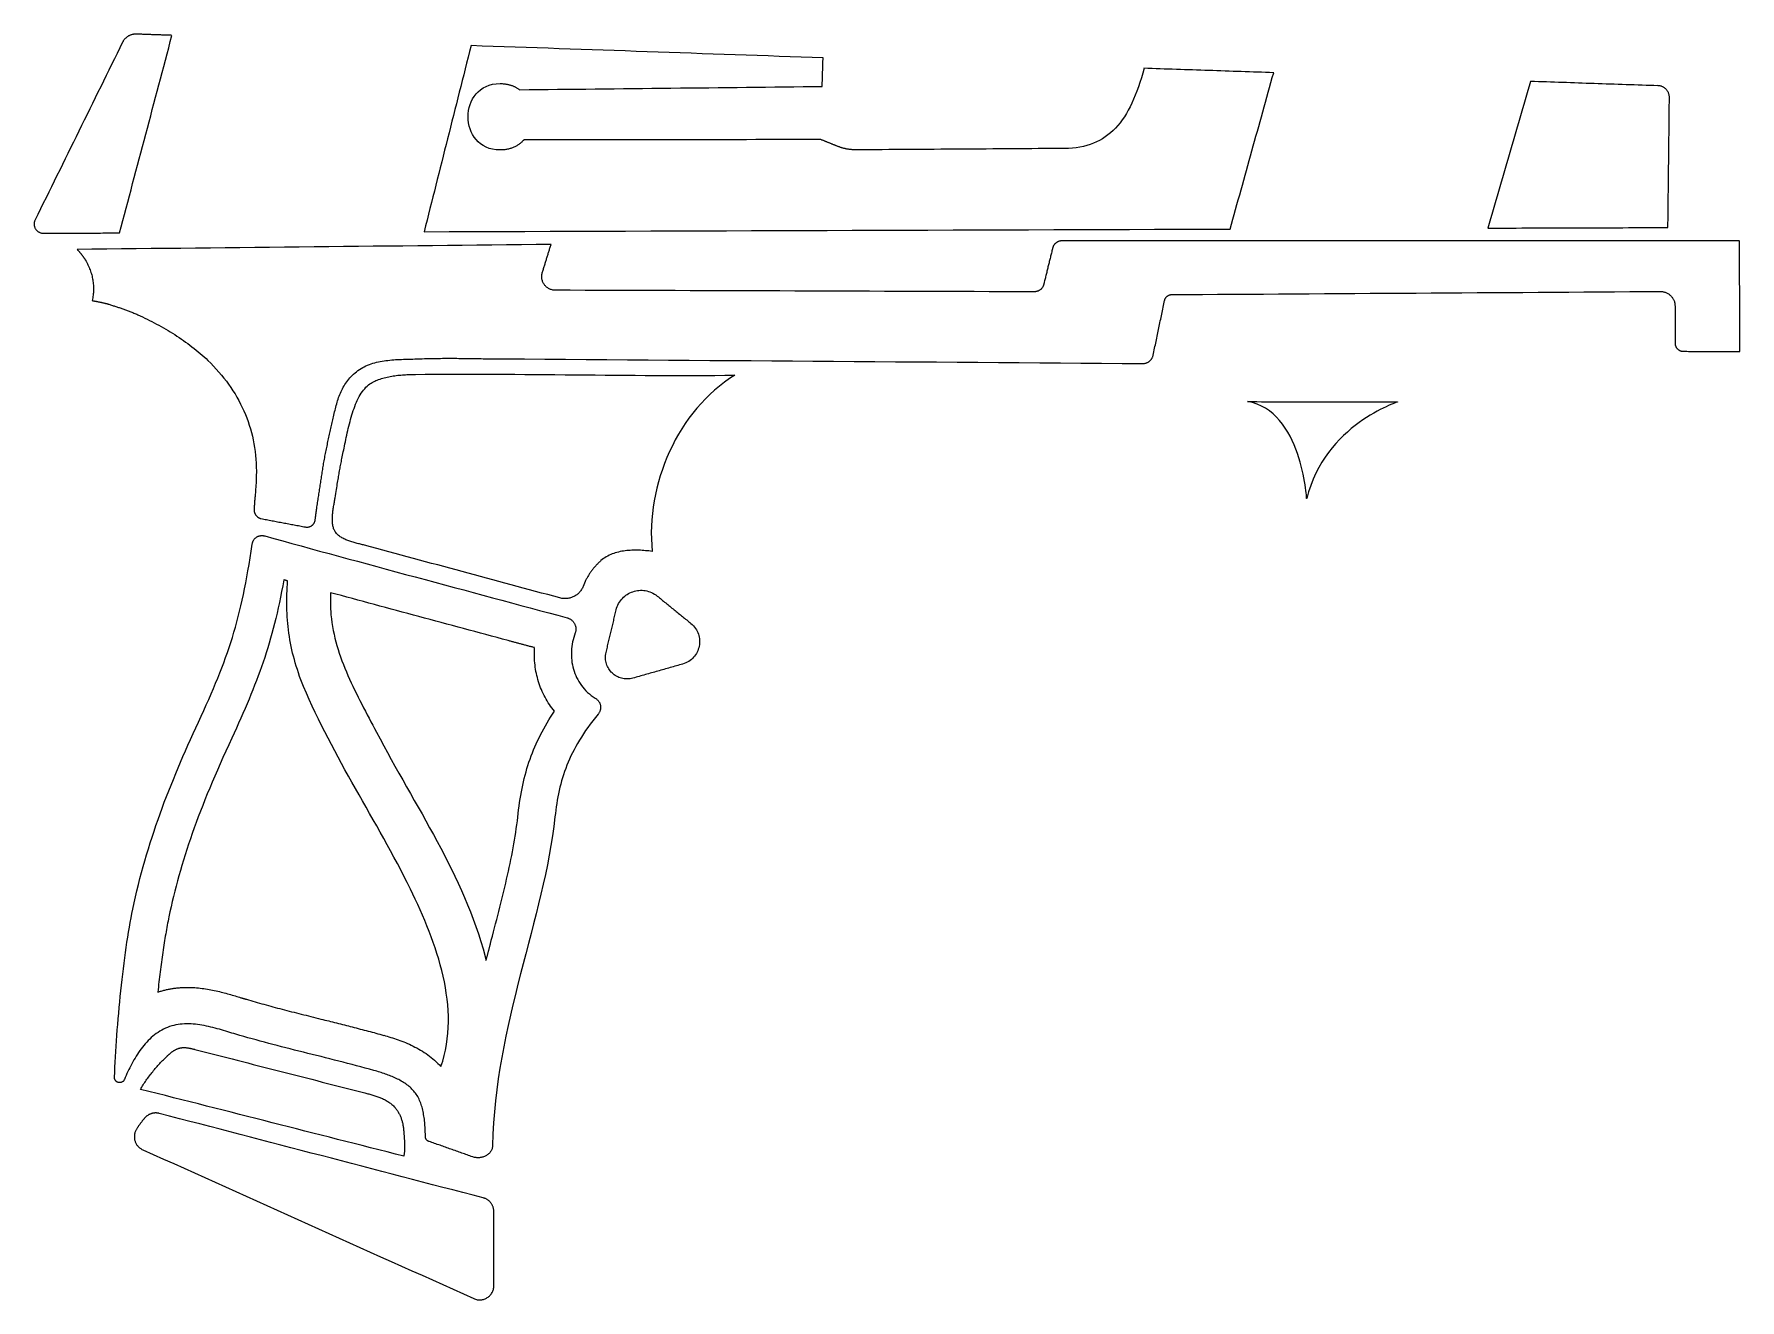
# Model space of a CAD drawing. Header units: metres. Extents: x 169 to 292, y -150 to -59.
import ezdxf

# ---------------------------------------------------------------- set-up
doc = ezdxf.new("R2010")
doc.units = ezdxf.units.M

msp = doc.modelspace()

# ---------------------------------------------------------------- linework, layer by layer
for points in [[(178.908456, -58.860944), (178.827938, -58.85815), (178.747166, -58.855356), (178.666648, -58.852562), (178.58613, -58.849768), (178.505612, -58.846974), (178.42484, -58.84418), (178.344322, -58.841386), (178.263804, -58.838592), (178.183286, -58.835798), (178.102514, -58.833004), (178.021996, -58.83021), (177.941478, -58.827416), (177.86096, -58.824622), (177.780188, -58.821828), (177.69967, -58.819034), (177.619152, -58.81624), (177.538634, -58.813446), (177.457862, -58.810652), (177.377344, -58.807858), (177.296826, -58.805064), (177.216308, -58.80227), (177.135536, -58.799476), (177.055018, -58.796682), (176.9745, -58.793888), (176.893982, -58.791094), (176.81321, -58.7883), (176.732692, -58.785506), (176.652174, -58.782712), (176.571656, -58.779918), (176.490884, -58.777124), (176.410366, -58.77433), (176.329848, -58.771536), (176.290732, -58.770774), (176.25187, -58.771536), (176.213262, -58.773568), (176.174908, -58.777124), (176.136808, -58.78195), (176.099216, -58.788046), (176.061878, -58.795666), (176.024794, -58.804556), (175.988218, -58.814716), (175.95215, -58.826146), (175.91659, -58.838846), (175.881538, -58.852816), (175.846994, -58.868056), (175.813212, -58.884312), (175.779938, -58.901838), (175.747172, -58.920634), (175.715168, -58.940446), (175.683926, -58.961528), (175.653446, -58.983626), (175.623728, -59.00674), (175.594772, -59.03087), (175.566832, -59.05627), (175.539654, -59.082686), (175.513492, -59.110118), (175.488092, -59.138312), (175.463708, -59.167522), (175.44034, -59.197748), (175.417988, -59.22899), (175.396652, -59.260994), (175.376586, -59.294014), (175.357536, -59.327796), (175.339756, -59.362594), (175.142144, -59.763914), (174.944532, -60.165234), (174.74692, -60.566554), (174.549308, -60.967874), (174.351696, -61.369194), (174.154084, -61.770514), (173.956472, -62.171834), (173.75886, -62.573154), (173.561248, -62.974474), (173.363636, -63.375794), (173.166024, -63.777114), (172.968412, -64.178434), (172.7708, -64.579754), (172.573188, -64.981074), (172.375576, -65.382394), (172.177964, -65.783714), (171.980352, -66.185034), (171.78274, -66.586354), (171.585128, -66.987674), (171.387516, -67.388994), (171.189904, -67.790314), (170.992292, -68.191634), (170.79468, -68.592954), (170.597068, -68.994274), (170.399456, -69.395594), (170.201844, -69.796914), (170.004232, -70.198234), (169.80662, -70.599554), (169.609008, -71.000874), (169.411396, -71.402194), (169.213784, -71.803514), (169.016172, -72.204834), (168.997376, -72.24649), (168.981628, -72.2884), (168.968928, -72.330564), (168.959276, -72.372728), (168.952418, -72.414892), (168.948354, -72.457056), (168.947084, -72.498966), (168.948608, -72.540622), (168.952672, -72.58177), (168.959276, -72.62241), (168.96842, -72.662288), (168.97985, -72.701404), (168.99382, -72.739758), (169.010076, -72.777096), (169.028364, -72.813418), (169.048938, -72.84847), (169.071544, -72.882252), (169.096182, -72.91451), (169.122852, -72.945244), (169.1513, -72.974454), (169.181526, -73.001886), (169.21353, -73.02754), (169.247058, -73.051162), (169.282364, -73.072752), (169.319194, -73.09231), (169.357548, -73.109582), (169.397172, -73.124314), (169.438066, -73.136506), (169.48023, -73.146158), (169.523664, -73.153016), (169.568114, -73.15708), (169.613834, -73.15835), (169.786046, -73.157842), (169.958258, -73.157334), (170.13047, -73.156826), (170.302682, -73.156318), (170.474894, -73.15581), (170.647106, -73.155302), (170.819318, -73.154794), (170.99153, -73.154286), (171.163742, -73.153778), (171.335954, -73.15327), (171.508166, -73.152762), (171.680378, -73.152254), (171.85259, -73.151746), (172.024802, -73.151238), (172.197014, -73.15073), (172.369226, -73.150222), (172.541438, -73.149714), (172.71365, -73.149206), (172.885862, -73.148698), (173.058074, -73.14819), (173.230286, -73.147682), (173.402498, -73.147174), (173.57471, -73.146666), (173.746922, -73.146158), (173.919134, -73.14565), (174.091346, -73.145142), (174.263558, -73.144634), (174.43577, -73.144126), (174.607982, -73.143618), (174.780194, -73.14311), (174.952406, -73.142602), (175.124618, -73.142094), (175.242982, -72.69607), (175.361346, -72.250046), (175.47971, -71.804022), (175.598074, -71.357998), (175.716438, -70.911974), (175.834802, -70.46595), (175.953166, -70.019926), (176.07153, -69.573902), (176.189894, -69.127878), (176.308258, -68.681854), (176.426622, -68.23583), (176.544986, -67.789806), (176.66335, -67.343782), (176.781714, -66.897758), (176.900078, -66.451734), (177.018442, -66.00571), (177.136806, -65.559686), (177.25517, -65.113662), (177.373534, -64.667638), (177.491898, -64.221614), (177.610262, -63.77559), (177.728626, -63.329566), (177.84699, -62.883542), (177.965354, -62.437518), (178.083718, -61.991494), (178.202082, -61.54547), (178.320446, -61.099446), (178.43881, -60.653422), (178.557174, -60.207398), (178.675538, -59.761374), (178.793902, -59.31535), (178.912266, -58.869326)], [(249.194066, -61.234828), (249.0978, -61.588904), (248.997978, -61.932058), (248.8946, -62.264036), (248.787412, -62.584838), (248.67616, -62.894464), (248.56059, -63.193168), (248.440702, -63.480696), (248.315988, -63.757048), (248.186448, -64.022224), (248.052082, -64.276478), (247.912382, -64.519556), (247.767348, -64.751458), (247.616726, -64.972184), (247.460262, -65.181734), (247.297702, -65.380108), (247.129046, -65.567306), (246.95404, -65.743328), (246.77243, -65.908174), (246.583962, -66.061844), (246.388636, -66.204338), (246.185944, -66.335656), (245.975886, -66.455798), (245.758462, -66.56451), (245.533164, -66.662046), (245.299992, -66.748406), (245.058692, -66.82359), (244.80901, -66.887344), (244.550692, -66.939922), (244.283738, -66.981324), (244.007894, -67.011296), (243.722906, -67.030092), (243.42852, -67.037712), (242.958366, -67.04076), (242.488212, -67.043808), (242.018058, -67.046856), (241.547904, -67.049904), (241.07775, -67.052952), (240.607596, -67.056), (240.137442, -67.059048), (239.667288, -67.062096), (239.197134, -67.065144), (238.72698, -67.068192), (238.256826, -67.07124), (237.786672, -67.074288), (237.316518, -67.077336), (236.846364, -67.080384), (236.37621, -67.083432), (235.906056, -67.08648), (235.435902, -67.089528), (234.965748, -67.092576), (234.495594, -67.095624), (234.02544, -67.098672), (233.555286, -67.10172), (233.085132, -67.104768), (232.614978, -67.107816), (232.144824, -67.110864), (231.67467, -67.113912), (231.204516, -67.11696), (230.734362, -67.120008), (230.264208, -67.123056), (229.794054, -67.126104), (229.3239, -67.129152), (228.853746, -67.1322), (228.383592, -67.135248), (228.340412, -67.135248), (228.297486, -67.13474), (228.25456, -67.133724), (228.211634, -67.1322), (228.168708, -67.130168), (228.125782, -67.127628), (228.082856, -67.12458), (228.040184, -67.121024), (227.997512, -67.11696), (227.95484, -67.112388), (227.912168, -67.107308), (227.86975, -67.10172), (227.827332, -67.095624), (227.784914, -67.08902), (227.74275, -67.081908), (227.700586, -67.074288), (227.658422, -67.06616), (227.616512, -67.057524), (227.574602, -67.04838), (227.532946, -67.038728), (227.49129, -67.028568), (227.449634, -67.0179), (227.408232, -67.006724), (227.367084, -66.99504), (227.325936, -66.982848), (227.285042, -66.970148), (227.244148, -66.95694), (227.203508, -66.943224), (227.162868, -66.929), (227.122482, -66.914268), (227.08235, -66.899028), (227.042218, -66.88328), (227.004372, -66.86804), (226.966526, -66.8528), (226.92868, -66.83756), (226.890834, -66.82232), (226.852988, -66.80708), (226.815142, -66.79184), (226.777296, -66.7766), (226.73945, -66.76136), (226.701604, -66.74612), (226.663758, -66.73088), (226.625912, -66.71564), (226.588066, -66.7004), (226.55022, -66.68516), (226.512374, -66.66992), (226.474528, -66.65468), (226.436682, -66.63944), (226.398836, -66.6242), (226.36099, -66.60896), (226.323144, -66.59372), (226.285298, -66.57848), (226.247452, -66.56324), (226.209606, -66.548), (226.17176, -66.53276), (226.133914, -66.51752), (226.096068, -66.50228), (226.058222, -66.48704), (226.020376, -66.4718), (225.98253, -66.45656), (225.944684, -66.44132), (225.906838, -66.42608), (225.868992, -66.41084), (225.831146, -66.3956), (225.160078, -66.396108), (224.48901, -66.396616), (223.817942, -66.397124), (223.146874, -66.397632), (222.475806, -66.39814), (221.804738, -66.398648), (221.13367, -66.399156), (220.462602, -66.399664), (219.791534, -66.400172), (219.120466, -66.40068), (218.449398, -66.401188), (217.77833, -66.401696), (217.107262, -66.402204), (216.436194, -66.402712), (215.765126, -66.40322), (215.094058, -66.403728), (214.42299, -66.404236), (213.751922, -66.404744), (213.080854, -66.405252), (212.409786, -66.40576), (211.738718, -66.406268), (211.06765, -66.406776), (210.396582, -66.407284), (209.725514, -66.407792), (209.054446, -66.4083), (208.383378, -66.408808), (207.71231, -66.409316), (207.041242, -66.409824), (206.370174, -66.410332), (205.699106, -66.41084), (205.028038, -66.411348), (204.35697, -66.411856), (204.32014, -66.45275), (204.282294, -66.492628), (204.243432, -66.531744), (204.2033, -66.569844), (204.162152, -66.606928), (204.119988, -66.642996), (204.076554, -66.678048), (204.032104, -66.712084), (203.986638, -66.745104), (203.939902, -66.776854), (203.89215, -66.807588), (203.843382, -66.837052), (203.793344, -66.8655), (203.74229, -66.892678), (203.69022, -66.918586), (203.63688, -66.943224), (203.582524, -66.966592), (203.527152, -66.98869), (203.47051, -67.009518), (203.412852, -67.028822), (203.354178, -67.046856), (203.294234, -67.063366), (203.233274, -67.078352), (203.171298, -67.092068), (203.108052, -67.10426), (203.04379, -67.114928), (202.978512, -67.124072), (202.911964, -67.131438), (202.8444, -67.13728), (202.77582, -67.141598), (202.70597, -67.144138), (202.635104, -67.1449), (202.35418, -67.131184), (202.091544, -67.091052), (201.846942, -67.026282), (201.620374, -66.938652), (201.412094, -66.82994), (201.221848, -66.701924), (201.04989, -66.556382), (200.895966, -66.395092), (200.760076, -66.219578), (200.642474, -66.031872), (200.542906, -65.833498), (200.461626, -65.626488), (200.39838, -65.412366), (200.353168, -65.19291), (200.326244, -64.969898), (200.317354, -64.745362), (200.326498, -64.520826), (200.353676, -64.297814), (200.399142, -64.078358), (200.462642, -63.864236), (200.544176, -63.657226), (200.643744, -63.458852), (200.7616, -63.271146), (200.89749, -63.095632), (201.051414, -62.934342), (201.223372, -62.7888), (201.413364, -62.660784), (201.621644, -62.552072), (201.847958, -62.464442), (202.092306, -62.399672), (202.354688, -62.35954), (202.635104, -62.345824), (202.689206, -62.346332), (202.742546, -62.347856), (202.795378, -62.350396), (202.847448, -62.353698), (202.89901, -62.358016), (202.94981, -62.36335), (203.000102, -62.369446), (203.049632, -62.376558), (203.098654, -62.384432), (203.146914, -62.393322), (203.194666, -62.402974), (203.241656, -62.413642), (203.288138, -62.425072), (203.333858, -62.437264), (203.37907, -62.450472), (203.42352, -62.464442), (203.467462, -62.479174), (203.510642, -62.494668), (203.553314, -62.510924), (203.595224, -62.527942), (203.636626, -62.545722), (203.677266, -62.564264), (203.717398, -62.583568), (203.756768, -62.603634), (203.79563, -62.624462), (203.83373, -62.646052), (203.871322, -62.66815), (203.908152, -62.69101), (203.944474, -62.714632), (203.980034, -62.738762), (204.014832, -62.763654), (204.049122, -62.789054), (204.732636, -62.781688), (205.41615, -62.774322), (206.099664, -62.766956), (206.783178, -62.75959), (207.466692, -62.752224), (208.150206, -62.744858), (208.83372, -62.737492), (209.517234, -62.730126), (210.200748, -62.72276), (210.884262, -62.715394), (211.567776, -62.708028), (212.25129, -62.700662), (212.934804, -62.693296), (213.618318, -62.68593), (214.301832, -62.678564), (214.985346, -62.671198), (215.66886, -62.663832), (216.352374, -62.656466), (217.035888, -62.6491), (217.719402, -62.641734), (218.402916, -62.634368), (219.08643, -62.627002), (219.769944, -62.619636), (220.453458, -62.61227), (221.136972, -62.604904), (221.820486, -62.597538), (222.504, -62.590172), (223.187514, -62.582806), (223.871028, -62.57544), (224.554542, -62.568074), (225.238056, -62.560708), (225.92157, -62.553342), (225.923602, -62.488826), (225.925634, -62.42431), (225.927666, -62.359794), (225.929698, -62.295278), (225.93173, -62.230762), (225.933762, -62.166246), (225.935794, -62.10173), (225.937826, -62.037214), (225.939858, -61.972698), (225.94189, -61.908182), (225.943922, -61.843666), (225.945954, -61.77915), (225.947986, -61.714634), (225.950018, -61.650118), (225.95205, -61.585602), (225.954082, -61.521086), (225.956114, -61.45657), (225.958146, -61.392054), (225.960178, -61.327538), (225.96221, -61.263022), (225.964242, -61.198506), (225.966274, -61.13399), (225.968306, -61.069474), (225.970338, -61.004958), (225.97237, -60.940442), (225.974402, -60.875926), (225.976434, -60.81141), (225.978466, -60.746894), (225.980498, -60.682378), (225.98253, -60.617862), (225.984562, -60.553346), (225.986594, -60.48883), (225.19132, -60.461144), (224.396046, -60.433458), (223.600772, -60.405772), (222.805498, -60.378086), (222.010224, -60.3504), (221.21495, -60.322714), (220.419676, -60.295028), (219.624402, -60.267342), (218.829128, -60.239656), (218.033854, -60.21197), (217.23858, -60.184284), (216.443306, -60.156598), (215.648032, -60.128912), (214.852758, -60.101226), (214.057484, -60.07354), (213.26221, -60.045854), (212.466936, -60.018168), (211.671662, -59.990482), (210.876388, -59.962796), (210.081114, -59.93511), (209.28584, -59.907424), (208.490566, -59.879738), (207.695292, -59.852052), (206.900018, -59.824366), (206.104744, -59.79668), (205.30947, -59.768994), (204.514196, -59.741308), (203.718922, -59.713622), (202.923648, -59.685936), (202.128374, -59.65825), (201.3331, -59.630564), (200.537826, -59.602878), (200.431654, -60.023248), (200.325482, -60.443618), (200.21931, -60.863988), (200.113138, -61.284358), (200.006966, -61.704728), (199.900794, -62.125098), (199.794622, -62.545468), (199.68845, -62.965838), (199.582278, -63.386208), (199.476106, -63.806578), (199.369934, -64.226948), (199.263762, -64.647318), (199.15759, -65.067688), (199.051418, -65.488058), (198.945246, -65.908428), (198.839074, -66.328798), (198.732902, -66.749168), (198.62673, -67.169538), (198.520558, -67.589908), (198.414386, -68.010278), (198.308214, -68.430648), (198.202042, -68.851018), (198.09587, -69.271388), (197.989698, -69.691758), (197.883526, -70.112128), (197.777354, -70.532498), (197.671182, -70.952868), (197.56501, -71.373238), (197.458838, -71.793608), (197.352666, -72.213978), (197.246494, -72.634348), (197.140322, -73.054718), (198.961502, -73.048622), (200.782682, -73.042526), (202.603862, -73.03643), (204.425042, -73.030334), (206.246222, -73.024238), (208.067402, -73.018142), (209.888582, -73.012046), (211.709762, -73.00595), (213.530942, -72.999854), (215.352122, -72.993758), (217.173302, -72.987662), (218.994482, -72.981566), (220.815662, -72.97547), (222.636842, -72.969374), (224.458022, -72.963278), (226.279202, -72.957182), (228.100382, -72.951086), (229.921562, -72.94499), (231.742742, -72.938894), (233.563922, -72.932798), (235.385102, -72.926702), (237.206282, -72.920606), (239.027462, -72.91451), (240.848642, -72.908414), (242.669822, -72.902318), (244.491002, -72.896222), (246.312182, -72.890126), (248.133362, -72.88403), (249.954542, -72.877934), (251.775722, -72.871838), (253.596902, -72.865742), (255.418082, -72.859646), (255.51638, -72.506586), (255.614678, -72.153272), (255.712976, -71.800212), (255.811274, -71.447152), (255.909572, -71.094092), (256.00787, -70.740778), (256.106168, -70.387718), (256.204466, -70.034658), (256.302764, -69.681598), (256.401062, -69.328284), (256.49936, -68.975224), (256.597658, -68.622164), (256.695956, -68.269104), (256.794254, -67.91579), (256.892552, -67.56273), (256.99085, -67.20967), (257.089148, -66.85661), (257.187446, -66.503296), (257.285744, -66.150236), (257.384042, -65.797176), (257.48234, -65.444116), (257.580638, -65.090802), (257.678936, -64.737742), (257.777234, -64.384682), (257.875532, -64.031622), (257.97383, -63.678562), (258.072128, -63.325502), (258.170426, -62.972442), (258.268724, -62.619382), (258.367022, -62.266322), (258.46532, -61.913262), (258.563618, -61.560202), (258.270502, -61.550296), (257.977386, -61.54039), (257.68427, -61.530484), (257.391154, -61.520578), (257.098038, -61.510672), (256.804922, -61.500766), (256.511806, -61.49086), (256.21869, -61.480954), (255.925574, -61.471048), (255.632458, -61.461142), (255.339342, -61.451236), (255.046226, -61.44133), (254.75311, -61.431424), (254.459994, -61.421518), (254.166878, -61.411612), (253.873762, -61.401706), (253.580646, -61.3918), (253.28753, -61.381894), (252.994414, -61.371988), (252.701298, -61.362082), (252.408182, -61.352176), (252.115066, -61.34227), (251.82195, -61.332364), (251.528834, -61.322458), (251.235718, -61.312552), (250.942602, -61.302646), (250.649486, -61.29274), (250.35637, -61.282834), (250.063254, -61.272928), (249.770138, -61.263022), (249.477022, -61.253116), (249.183906, -61.24321)], [(286.34563, -62.501526), (286.057848, -62.491874), (285.770066, -62.482222), (285.482284, -62.47257), (285.194502, -62.462918), (284.90672, -62.453266), (284.618938, -62.443614), (284.331156, -62.433962), (284.043374, -62.42431), (283.755592, -62.414658), (283.46781, -62.405006), (283.180028, -62.395354), (282.892246, -62.385702), (282.604464, -62.37605), (282.316682, -62.366398), (282.0289, -62.356746), (281.741118, -62.347094), (281.453336, -62.337442), (281.165554, -62.32779), (280.877772, -62.318138), (280.58999, -62.308486), (280.302208, -62.298834), (280.014426, -62.289182), (279.726644, -62.27953), (279.438862, -62.269878), (279.15108, -62.260226), (278.863298, -62.250574), (278.575516, -62.240922), (278.287734, -62.23127), (277.999952, -62.221618), (277.71217, -62.211966), (277.424388, -62.202314), (277.136606, -62.192662), (277.04034, -62.523878), (276.944074, -62.855094), (276.847808, -63.18631), (276.751542, -63.517526), (276.655276, -63.848742), (276.55901, -64.179958), (276.462744, -64.511174), (276.366478, -64.84239), (276.270212, -65.173606), (276.173946, -65.504822), (276.07768, -65.836038), (275.981414, -66.167254), (275.885148, -66.49847), (275.788882, -66.829686), (275.692616, -67.160902), (275.59635, -67.492118), (275.500084, -67.823334), (275.403818, -68.15455), (275.307552, -68.485766), (275.211286, -68.816982), (275.11502, -69.148198), (275.018754, -69.479414), (274.922488, -69.81063), (274.826222, -70.141846), (274.729956, -70.473062), (274.63369, -70.804278), (274.537424, -71.135494), (274.441158, -71.46671), (274.344892, -71.797926), (274.248626, -72.129142), (274.15236, -72.460358), (274.056094, -72.791574), (274.462748, -72.790304), (274.869402, -72.789034), (275.276056, -72.787764), (275.68271, -72.786494), (276.089364, -72.785224), (276.496018, -72.783954), (276.902672, -72.782684), (277.309326, -72.781414), (277.71598, -72.780144), (278.122634, -72.778874), (278.529288, -72.777604), (278.935942, -72.776334), (279.342596, -72.775064), (279.74925, -72.773794), (280.155904, -72.772524), (280.562558, -72.771254), (280.969212, -72.769984), (281.375866, -72.768714), (281.78252, -72.767444), (282.189174, -72.766174), (282.595828, -72.764904), (283.002482, -72.763634), (283.409136, -72.762364), (283.81579, -72.761094), (284.222444, -72.759824), (284.629098, -72.758554), (285.035752, -72.757284), (285.442406, -72.756014), (285.84906, -72.754744), (286.255714, -72.753474), (286.662368, -72.752204), (287.069022, -72.750934), (287.072324, -72.457818), (287.075626, -72.164702), (287.078928, -71.871586), (287.08223, -71.57847), (287.085532, -71.285354), (287.088834, -70.992238), (287.092136, -70.699122), (287.095438, -70.406006), (287.09874, -70.11289), (287.102042, -69.819774), (287.105344, -69.526658), (287.108646, -69.233542), (287.111948, -68.940426), (287.11525, -68.64731), (287.118552, -68.354194), (287.121854, -68.061078), (287.125156, -67.767962), (287.128458, -67.474846), (287.13176, -67.18173), (287.135062, -66.888614), (287.138364, -66.595498), (287.141666, -66.302382), (287.144968, -66.009266), (287.14827, -65.71615), (287.151572, -65.423034), (287.154874, -65.129918), (287.158176, -64.836802), (287.161478, -64.543686), (287.16478, -64.25057), (287.168082, -63.957454), (287.171384, -63.664338), (287.174686, -63.371222), (287.174432, -63.32728), (287.171892, -63.2841), (287.16732, -63.241428), (287.160716, -63.199264), (287.15208, -63.157862), (287.141412, -63.117222), (287.128712, -63.077344), (287.114234, -63.038228), (287.097978, -63.000128), (287.079944, -62.963044), (287.060132, -62.926976), (287.038796, -62.891924), (287.015936, -62.857888), (286.991298, -62.825122), (286.96539, -62.793626), (286.937958, -62.7634), (286.909002, -62.734444), (286.878776, -62.706758), (286.84728, -62.680596), (286.814514, -62.655958), (286.780478, -62.632844), (286.745426, -62.611254), (286.709358, -62.591442), (286.67202, -62.573154), (286.633666, -62.556644), (286.59455, -62.542166), (286.554418, -62.529466), (286.513524, -62.518544), (286.471868, -62.509654), (286.42945, -62.502796), (286.38627, -62.49797), (286.342582, -62.49543)], [(292.234874, -73.714102), (290.70427, -73.714102), (289.173666, -73.714102), (287.643062, -73.714102), (286.112458, -73.714102), (284.581854, -73.714102), (283.05125, -73.714102), (281.520646, -73.714102), (279.990042, -73.714102), (278.459438, -73.714102), (276.928834, -73.714102), (275.39823, -73.714102), (273.867626, -73.714102), (272.337022, -73.714102), (270.806418, -73.714102), (269.275814, -73.714102), (267.74521, -73.714102), (266.214606, -73.714102), (264.684002, -73.714102), (263.153398, -73.714102), (261.622794, -73.714102), (260.09219, -73.714102), (258.561586, -73.714102), (257.030982, -73.714102), (255.500378, -73.714102), (253.969774, -73.714102), (252.43917, -73.714102), (250.908566, -73.714102), (249.377962, -73.714102), (247.847358, -73.714102), (246.316754, -73.714102), (244.78615, -73.714102), (243.255546, -73.714102), (243.224304, -73.714864), (243.193316, -73.716896), (243.162836, -73.720198), (243.13261, -73.725024), (243.102892, -73.73112), (243.073428, -73.738486), (243.044472, -73.746868), (243.016024, -73.75652), (242.988084, -73.767442), (242.960906, -73.77938), (242.934236, -73.792588), (242.908074, -73.806812), (242.882674, -73.822052), (242.858036, -73.838562), (242.83416, -73.856088), (242.811046, -73.874376), (242.788694, -73.89368), (242.767104, -73.914), (242.74653, -73.935336), (242.726718, -73.957434), (242.707922, -73.980294), (242.690142, -74.00417), (242.673378, -74.028808), (242.65763, -74.054208), (242.642898, -74.08037), (242.629182, -74.107294), (242.616736, -74.134726), (242.605306, -74.16292), (242.595146, -74.191622), (242.586256, -74.221086), (242.578382, -74.251058), (242.572032, -74.281538), (242.552982, -74.359262), (242.533932, -74.436986), (242.514882, -74.51471), (242.495832, -74.592434), (242.476782, -74.670158), (242.457732, -74.747882), (242.438682, -74.825606), (242.419632, -74.90333), (242.400582, -74.981054), (242.381532, -75.058778), (242.362482, -75.136502), (242.343432, -75.214226), (242.324382, -75.29195), (242.305332, -75.369674), (242.286282, -75.447398), (242.267232, -75.525122), (242.248182, -75.602846), (242.229132, -75.68057), (242.210082, -75.758294), (242.191032, -75.836018), (242.171982, -75.913742), (242.152932, -75.991466), (242.133882, -76.06919), (242.114832, -76.146914), (242.095782, -76.224638), (242.076732, -76.302362), (242.057682, -76.380086), (242.038632, -76.45781), (242.019582, -76.535534), (242.000532, -76.613258), (241.981482, -76.690982), (241.962432, -76.768706), (241.957098, -76.802234), (241.95024, -76.835254), (241.942112, -76.867766), (241.93246, -76.899516), (241.921538, -76.930504), (241.909092, -76.960984), (241.895376, -76.990702), (241.88039, -77.019658), (241.864134, -77.047852), (241.846862, -77.07503), (241.82832, -77.101446), (241.808762, -77.126846), (241.788188, -77.151484), (241.766598, -77.175106), (241.743992, -77.197712), (241.72037, -77.219302), (241.695732, -77.239876), (241.670332, -77.259434), (241.643916, -77.277722), (241.616738, -77.29474), (241.588798, -77.310742), (241.560096, -77.325474), (241.530632, -77.338936), (241.50066, -77.351128), (241.469926, -77.36205), (241.438684, -77.371448), (241.406934, -77.379576), (241.374676, -77.38618), (241.34191, -77.391514), (241.308636, -77.395324), (241.275108, -77.39761), (241.241072, -77.398372), (240.15954, -77.394816), (239.078008, -77.39126), (237.996476, -77.387704), (236.914944, -77.384148), (235.833412, -77.380592), (234.75188, -77.377036), (233.670348, -77.37348), (232.588816, -77.369924), (231.507284, -77.366368), (230.425752, -77.362812), (229.34422, -77.359256), (228.262688, -77.3557), (227.181156, -77.352144), (226.099624, -77.348588), (225.018092, -77.345032), (223.93656, -77.341476), (222.855028, -77.33792), (221.773496, -77.334364), (220.691964, -77.330808), (219.610432, -77.327252), (218.5289, -77.323696), (217.447368, -77.32014), (216.365836, -77.316584), (215.284304, -77.313028), (214.202772, -77.309472), (213.12124, -77.305916), (212.039708, -77.30236), (210.958176, -77.298804), (209.876644, -77.295248), (208.795112, -77.291692), (207.71358, -77.288136), (206.632048, -77.28458), (206.571088, -77.282548), (206.511398, -77.27696), (206.452978, -77.26807), (206.395828, -77.255624), (206.339948, -77.24013), (206.285592, -77.221588), (206.233014, -77.199998), (206.18196, -77.175614), (206.132684, -77.148436), (206.085186, -77.118464), (206.03972, -77.085952), (205.996286, -77.051154), (205.954884, -77.01407), (205.915768, -76.9747), (205.878938, -76.933298), (205.844394, -76.889864), (205.81239, -76.844652), (205.782926, -76.797662), (205.756002, -76.749148), (205.731872, -76.69911), (205.710536, -76.647802), (205.691994, -76.595224), (205.6765, -76.541376), (205.664054, -76.486512), (205.654656, -76.430632), (205.64856, -76.37399), (205.645766, -76.316586), (205.646528, -76.258674), (205.650592, -76.200254), (205.658212, -76.14158), (205.669642, -76.082652), (205.684882, -76.02347), (205.704694, -75.959462), (205.724506, -75.895454), (205.744318, -75.831446), (205.76413, -75.767438), (205.783942, -75.70343), (205.803754, -75.639422), (205.823566, -75.575414), (205.843378, -75.511406), (205.86319, -75.447398), (205.883002, -75.38339), (205.902814, -75.319382), (205.922626, -75.255374), (205.942438, -75.191366), (205.96225, -75.127358), (205.982062, -75.06335), (206.001874, -74.999342), (206.021686, -74.935334), (206.041498, -74.871326), (206.06131, -74.807318), (206.081122, -74.74331), (206.100934, -74.679302), (206.120746, -74.615294), (206.140558, -74.551286), (206.16037, -74.487278), (206.180182, -74.42327), (206.199994, -74.359262), (206.219806, -74.295254), (206.239618, -74.231246), (206.25943, -74.167238), (206.279242, -74.10323), (206.299054, -74.039222), (206.318866, -73.975214), (205.248002, -73.98639), (204.177138, -73.997566), (203.106274, -74.008742), (202.03541, -74.019918), (200.964546, -74.031094), (199.893682, -74.04227), (198.822818, -74.053446), (197.751954, -74.064622), (196.68109, -74.075798), (195.610226, -74.086974), (194.539362, -74.09815), (193.468498, -74.109326), (192.397634, -74.120502), (191.32677, -74.131678), (190.255906, -74.142854), (189.185042, -74.15403), (188.114178, -74.165206), (187.043314, -74.176382), (185.97245, -74.187558), (184.901586, -74.198734), (183.830722, -74.20991), (182.759858, -74.221086), (181.688994, -74.232262), (180.61813, -74.243438), (179.547266, -74.254614), (178.476402, -74.26579), (177.405538, -74.276966), (176.334674, -74.288142), (175.26381, -74.299318), (174.192946, -74.310494), (173.122082, -74.32167), (172.051218, -74.332846), (172.072808, -74.353674), (172.094144, -74.374756), (172.11548, -74.396092), (172.136562, -74.417428), (172.15739, -74.439018), (172.177964, -74.460862), (172.198538, -74.48296), (172.218858, -74.505312), (172.238924, -74.527664), (172.25899, -74.55027), (172.278802, -74.57313), (172.29836, -74.596244), (172.317664, -74.619358), (172.336968, -74.642726), (172.356018, -74.666348), (172.374814, -74.690224), (172.393356, -74.7141), (172.411898, -74.73823), (172.430186, -74.762614), (172.44822, -74.786998), (172.466, -74.811636), (172.48378, -74.836528), (172.501306, -74.861674), (172.518578, -74.88682), (172.535596, -74.91222), (172.55236, -74.937874), (172.569124, -74.963528), (172.585634, -74.989436), (172.60189, -75.015598), (172.617892, -75.04176), (172.63364, -75.068176), (172.649388, -75.094846), (172.700442, -75.184762), (172.74921, -75.274678), (172.795692, -75.364594), (172.839888, -75.45451), (172.881798, -75.544426), (172.921422, -75.634342), (172.958506, -75.724512), (172.993304, -75.814682), (173.025816, -75.904852), (173.056042, -75.995022), (173.083982, -76.085446), (173.109636, -76.17587), (173.133004, -76.266548), (173.154086, -76.357226), (173.172882, -76.448158), (173.189392, -76.53909), (173.203616, -76.630276), (173.215554, -76.721716), (173.225206, -76.813156), (173.232572, -76.90485), (173.237906, -76.996798), (173.240954, -77.089), (173.241716, -77.181456), (173.240192, -77.274166), (173.236382, -77.36713), (173.23054, -77.460348), (173.222412, -77.55382), (173.211998, -77.647546), (173.199298, -77.741526), (173.184566, -77.83576), (173.167548, -77.930502), (173.148244, -78.025498), (173.173136, -78.03134), (173.199806, -78.037182), (173.228, -78.043278), (173.257718, -78.049628), (173.28896, -78.055978), (173.321472, -78.062582), (173.355254, -78.06944), (173.390052, -78.076298), (173.42612, -78.08341), (173.463204, -78.090522), (173.50105, -78.097888), (173.539658, -78.105508), (173.579028, -78.113128), (173.61916, -78.121002), (173.6598, -78.12913), (173.700948, -78.137512), (173.74235, -78.145894), (173.784006, -78.15453), (173.825916, -78.16342), (173.867826, -78.172564), (173.90999, -78.181708), (173.9519, -78.191106), (173.99381, -78.200758), (174.035466, -78.210664), (174.076614, -78.22057), (174.117508, -78.23073), (174.157894, -78.241144), (174.197772, -78.251812), (174.236888, -78.262734), (174.275242, -78.27391), (174.312834, -78.285086), (174.34941, -78.296516), (174.413926, -78.317344), (174.477934, -78.337918), (174.541688, -78.358238), (174.605188, -78.378558), (174.668434, -78.398878), (174.731426, -78.419198), (174.794164, -78.439518), (174.856902, -78.459838), (174.91964, -78.480158), (174.982378, -78.500732), (175.045116, -78.521306), (175.107854, -78.542134), (175.170592, -78.563216), (175.233584, -78.584552), (175.296576, -78.606142), (175.359822, -78.627986), (175.423322, -78.650338), (175.487076, -78.673198), (175.551338, -78.696312), (175.615854, -78.719934), (175.680878, -78.744064), (175.74641, -78.768956), (175.81245, -78.794356), (175.878998, -78.820264), (175.946054, -78.846934), (176.013872, -78.874366), (176.082198, -78.90256), (176.151286, -78.931516), (176.221136, -78.961234), (176.291748, -78.991714), (176.363376, -79.02321), (176.435766, -79.055722), (176.607724, -79.133954), (176.779428, -79.21371), (176.950624, -79.29499), (177.121312, -79.377794), (177.291492, -79.462122), (177.461164, -79.547974), (177.630074, -79.63535), (177.798222, -79.72425), (177.965862, -79.814674), (178.13274, -79.906876), (178.298602, -80.000602), (178.463702, -80.095852), (178.627786, -80.19288), (178.791108, -80.291432), (178.953414, -80.391762), (179.114704, -80.493616), (179.274724, -80.597248), (179.433728, -80.702404), (179.591462, -80.809338), (179.747926, -80.91805), (179.90312, -81.02854), (180.057044, -81.140554), (180.209444, -81.254346), (180.360574, -81.369916), (180.51018, -81.487264), (180.658262, -81.60639), (180.80482, -81.727294), (180.9496, -81.849976), (181.092856, -81.974436), (181.234334, -82.100674), (181.374034, -82.228944), (181.511956, -82.358992), (181.720744, -82.563208), (181.92369, -82.770726), (182.12054, -82.981546), (182.311294, -83.195668), (182.495952, -83.412838), (182.67426, -83.63331), (182.846472, -83.85683), (183.012334, -84.083652), (183.1721, -84.313522), (183.325516, -84.54644), (183.472582, -84.782406), (183.613044, -85.021166), (183.747156, -85.262974), (183.874664, -85.507576), (183.995822, -85.755226), (184.110376, -86.00567), (184.218326, -86.258908), (184.319418, -86.51494), (184.413906, -86.773512), (184.501536, -87.034878), (184.582562, -87.298784), (184.65673, -87.56523), (184.72404, -87.83447), (184.784492, -88.105996), (184.837832, -88.380062), (184.884314, -88.656668), (184.923684, -88.93556), (184.955942, -89.216992), (184.981088, -89.50071), (184.999122, -89.786714), (185.010044, -90.075004), (185.0136, -90.36558), (185.013092, -90.481404), (185.011822, -90.595704), (185.00979, -90.708226), (185.006996, -90.819224), (185.00344, -90.928444), (184.999122, -91.03614), (184.994296, -91.142058), (184.988962, -91.246198), (184.98312, -91.34856), (184.97677, -91.449144), (184.970166, -91.54795), (184.963308, -91.644724), (184.956196, -91.73972), (184.94883, -91.832684), (184.941464, -91.92387), (184.933844, -92.013024), (184.926478, -92.100146), (184.919112, -92.185236), (184.911746, -92.268294), (184.904634, -92.34932), (184.897776, -92.428314), (184.891172, -92.505276), (184.884822, -92.579952), (184.87898, -92.652596), (184.873646, -92.722954), (184.86882, -92.791026), (184.864502, -92.857066), (184.860946, -92.92082), (184.857898, -92.982288), (184.855612, -93.041216), (184.854342, -93.097858), (184.853834, -93.152214), (184.854342, -93.180408), (184.85612, -93.208348), (184.858914, -93.236034), (184.862978, -93.263212), (184.868058, -93.290136), (184.874154, -93.316806), (184.88152, -93.342968), (184.889902, -93.368622), (184.8993, -93.394022), (184.909714, -93.418914), (184.921144, -93.443298), (184.933336, -93.467174), (184.946544, -93.490288), (184.960768, -93.512894), (184.975754, -93.534992), (184.991756, -93.556328), (185.00852, -93.577156), (185.026046, -93.597222), (185.044588, -93.616526), (185.063892, -93.635068), (185.083958, -93.652848), (185.104786, -93.669866), (185.126376, -93.686122), (185.148474, -93.701616), (185.171334, -93.716094), (185.194956, -93.72981), (185.219086, -93.74251), (185.243978, -93.754194), (185.269378, -93.764862), (185.295286, -93.774514), (185.321956, -93.78315), (185.349134, -93.79077), (185.44921, -93.809566), (185.549286, -93.828362), (185.649362, -93.847158), (185.749438, -93.865954), (185.849514, -93.88475), (185.94959, -93.903546), (186.049666, -93.922342), (186.149742, -93.941138), (186.249818, -93.959934), (186.349894, -93.97873), (186.44997, -93.997526), (186.550046, -94.016322), (186.650122, -94.035118), (186.750198, -94.053914), (186.850274, -94.07271), (186.95035, -94.091506), (187.050426, -94.110302), (187.150502, -94.129098), (187.250578, -94.147894), (187.350654, -94.16669), (187.45073, -94.185486), (187.550806, -94.204282), (187.650882, -94.223078), (187.750958, -94.241874), (187.851034, -94.26067), (187.95111, -94.279466), (188.051186, -94.298262), (188.151262, -94.317058), (188.251338, -94.335854), (188.351414, -94.35465), (188.45149, -94.373446), (188.551566, -94.392242), (188.58357, -94.398084), (188.61532, -94.402148), (188.64707, -94.404434), (188.678566, -94.404942), (188.709808, -94.403926), (188.740796, -94.401132), (188.771276, -94.396814), (188.801248, -94.390972), (188.830966, -94.383606), (188.860176, -94.374716), (188.888624, -94.364556), (188.916564, -94.352872), (188.943742, -94.339918), (188.970158, -94.325694), (188.995812, -94.3102), (189.020704, -94.293436), (189.044834, -94.275402), (189.067948, -94.256098), (189.090046, -94.235778), (189.111128, -94.214188), (189.131194, -94.191582), (189.14999, -94.16796), (189.16777, -94.143322), (189.18428, -94.117668), (189.19952, -94.090998), (189.21349, -94.063566), (189.225936, -94.035118), (189.237112, -94.005908), (189.246764, -93.975936), (189.254892, -93.945202), (189.261496, -93.913706), (189.266322, -93.881702), (189.270386, -93.85046), (189.27445, -93.819472), (189.278514, -93.788484), (189.282578, -93.75775), (189.286642, -93.72727), (189.290706, -93.697044), (189.29477, -93.667072), (189.298834, -93.637354), (189.302898, -93.60789), (189.306962, -93.57868), (189.311026, -93.549724), (189.31509, -93.521022), (189.3189, -93.492828), (189.32271, -93.464888), (189.32652, -93.437456), (189.33033, -93.410278), (189.33414, -93.383608), (189.337696, -93.357446), (189.341252, -93.331538), (189.344808, -93.306138), (189.348364, -93.281246), (189.351666, -93.256862), (189.354968, -93.232986), (189.35827, -93.209618), (189.361318, -93.186758), (189.364366, -93.16466), (189.367414, -93.14307), (189.370208, -93.122242), (189.373002, -93.101922), (189.375542, -93.082364), (189.378082, -93.063314), (189.380622, -93.045026), (189.396624, -92.940886), (189.412626, -92.836746), (189.428628, -92.732606), (189.44463, -92.628466), (189.460632, -92.524326), (189.476634, -92.420186), (189.492636, -92.316046), (189.508638, -92.211906), (189.52464, -92.107766), (189.540642, -92.003626), (189.556644, -91.899486), (189.572646, -91.795346), (189.588648, -91.691206), (189.60465, -91.587066), (189.620652, -91.482926), (189.636654, -91.378786), (189.652656, -91.274646), (189.668658, -91.170506), (189.68466, -91.066366), (189.700662, -90.962226), (189.716664, -90.858086), (189.732666, -90.753946), (189.748668, -90.649806), (189.76467, -90.545666), (189.780672, -90.441526), (189.796674, -90.337386), (189.812676, -90.233246), (189.828678, -90.129106), (189.84468, -90.024966), (189.860682, -89.920826), (189.876684, -89.816686), (189.892686, -89.712546), (189.912752, -89.60612), (189.933072, -89.499694), (189.953646, -89.393268), (189.97422, -89.286842), (189.995048, -89.180416), (190.01613, -89.074244), (190.037466, -88.968072), (190.058802, -88.8619), (190.080392, -88.755728), (190.102236, -88.649556), (190.12408, -88.543384), (190.146178, -88.437212), (190.168276, -88.33104), (190.190628, -88.225122), (190.213234, -88.119204), (190.23584, -88.013286), (190.2587, -87.907368), (190.28156, -87.80145), (190.304674, -87.695532), (190.327788, -87.589614), (190.351156, -87.483696), (190.374524, -87.378032), (190.398146, -87.272368), (190.421768, -87.166704), (190.445644, -87.06104), (190.46952, -86.955376), (190.49365, -86.849712), (190.51778, -86.744048), (190.542164, -86.638384), (190.566548, -86.53272), (190.590932, -86.427056), (190.61557, -86.321646), (190.643764, -86.20125), (190.672212, -86.081616), (190.700914, -85.962744), (190.730378, -85.844634), (190.76035, -85.727286), (190.791338, -85.610954), (190.823342, -85.495384), (190.856616, -85.38083), (190.89116, -85.267292), (190.927482, -85.15477), (190.965328, -85.043264), (191.005206, -84.933028), (191.047116, -84.823808), (191.091312, -84.715858), (191.138048, -84.609178), (191.187324, -84.503768), (191.239394, -84.399628), (191.294512, -84.296758), (191.352678, -84.195158), (191.414146, -84.095082), (191.47917, -83.996276), (191.548004, -83.898994), (191.620648, -83.803236), (191.697356, -83.709002), (191.778128, -83.616292), (191.863218, -83.525106), (191.95288, -83.435698), (192.047368, -83.348068), (192.146682, -83.261962), (192.251076, -83.177634), (192.36055, -83.095084), (192.475612, -83.014312), (192.587118, -82.94243), (192.701418, -82.875374), (192.818512, -82.813144), (192.9384, -82.755232), (193.060574, -82.701892), (193.185034, -82.652616), (193.31178, -82.607404), (193.440558, -82.566002), (193.571114, -82.528156), (193.703448, -82.493866), (193.837306, -82.462878), (193.972434, -82.434938), (194.108832, -82.409792), (194.246246, -82.38744), (194.384422, -82.367628), (194.52336, -82.350102), (194.66306, -82.334862), (194.803014, -82.321654), (194.943222, -82.310224), (195.083684, -82.300318), (195.224146, -82.291936), (195.364354, -82.284824), (195.504308, -82.278728), (195.643754, -82.273648), (195.782438, -82.269076), (195.92036, -82.265012), (196.057266, -82.261456), (196.192902, -82.2579), (196.327268, -82.254344), (196.460364, -82.250788), (196.591682, -82.246724), (196.721476, -82.242152), (196.86778, -82.236818), (197.014084, -82.231992), (197.160388, -82.22742), (197.306692, -82.223356), (197.452996, -82.2198), (197.5993, -82.216498), (197.745604, -82.213704), (197.891908, -82.211164), (198.038466, -82.209132), (198.185024, -82.207354), (198.331582, -82.20583), (198.47814, -82.204814), (198.624698, -82.204052), (198.771256, -82.203544), (198.917814, -82.20329), (199.064372, -82.20329), (199.21093, -82.203544), (199.357488, -82.204052), (199.504046, -82.204814), (199.650604, -82.20583), (199.797162, -82.2071), (199.94372, -82.20837), (200.090278, -82.209894), (200.236836, -82.211672), (200.383394, -82.21345), (200.529952, -82.215482), (200.676256, -82.217514), (200.82256, -82.2198), (200.968864, -82.222086), (201.115168, -82.224372), (201.261472, -82.226912), (201.407776, -82.229452), (202.898248, -82.240374), (204.38872, -82.251296), (205.879192, -82.262218), (207.369664, -82.27314), (208.860136, -82.284062), (210.350608, -82.294984), (211.84108, -82.305906), (213.331552, -82.316828), (214.822024, -82.32775), (216.312496, -82.338672), (217.802968, -82.349594), (219.29344, -82.360516), (220.783912, -82.371438), (222.274384, -82.38236), (223.764856, -82.393282), (225.255328, -82.404204), (226.7458, -82.415126), (228.236272, -82.426048), (229.726744, -82.43697), (231.217216, -82.447892), (232.707688, -82.458814), (234.19816, -82.469736), (235.688632, -82.480658), (237.179104, -82.49158), (238.669576, -82.502502), (240.160048, -82.513424), (241.65052, -82.524346), (243.140992, -82.535268), (244.631464, -82.54619), (246.121936, -82.557112), (247.612408, -82.568034), (249.10288, -82.578956), (249.136662, -82.578448), (249.17019, -82.576416), (249.203464, -82.573114), (249.23623, -82.568288), (249.268742, -82.561938), (249.300746, -82.554318), (249.332242, -82.545428), (249.36323, -82.535268), (249.39371, -82.523838), (249.423428, -82.511138), (249.452638, -82.497168), (249.481086, -82.481928), (249.508772, -82.465672), (249.535696, -82.448146), (249.561858, -82.429604), (249.587258, -82.410046), (249.611896, -82.389472), (249.635518, -82.367882), (249.658378, -82.345276), (249.680222, -82.321654), (249.70105, -82.297016), (249.720862, -82.271616), (249.739658, -82.2452), (249.757438, -82.218022), (249.773948, -82.190082), (249.789188, -82.161126), (249.803412, -82.131408), (249.816366, -82.100928), (249.82805, -82.06994), (249.838464, -82.03819), (249.847608, -82.005678), (249.855228, -81.972658), (249.880882, -81.849214), (249.906536, -81.72577), (249.93219, -81.602326), (249.958098, -81.478882), (249.983752, -81.355438), (250.009406, -81.231994), (250.03506, -81.10855), (250.060714, -80.985106), (250.086622, -80.861662), (250.112276, -80.738218), (250.13793, -80.614774), (250.163584, -80.49133), (250.189238, -80.367886), (250.215146, -80.244442), (250.2408, -80.120998), (250.266454, -79.997554), (250.292108, -79.87411), (250.317762, -79.750666), (250.343416, -79.627222), (250.369324, -79.503778), (250.394978, -79.380334), (250.420632, -79.25689), (250.446286, -79.133446), (250.47194, -79.010002), (250.497848, -78.886558), (250.523502, -78.763114), (250.549156, -78.63967), (250.57481, -78.516226), (250.600464, -78.392782), (250.626372, -78.269338), (250.652026, -78.145894), (250.67768, -78.02245), (250.683014, -77.99959), (250.689364, -77.976984), (250.696476, -77.954886), (250.704604, -77.933296), (250.713494, -77.912214), (250.7234, -77.89164), (250.734068, -77.871574), (250.745498, -77.852016), (250.75769, -77.832966), (250.770644, -77.814678), (250.78436, -77.796898), (250.798838, -77.77988), (250.813824, -77.76337), (250.829572, -77.747622), (250.846082, -77.732382), (250.8631, -77.717904), (250.880626, -77.704188), (250.89866, -77.691234), (250.917456, -77.679042), (250.93676, -77.667612), (250.956572, -77.656944), (250.976638, -77.647038), (250.997212, -77.638148), (251.018294, -77.63002), (251.03963, -77.622654), (251.061474, -77.616304), (251.083572, -77.61097), (251.105924, -77.606398), (251.128784, -77.602842), (251.151898, -77.600302), (251.175266, -77.598778), (251.198888, -77.59827), (252.302518, -77.591158), (253.406148, -77.584046), (254.509778, -77.576934), (255.613408, -77.569822), (256.717038, -77.56271), (257.820668, -77.555598), (258.924298, -77.548486), (260.027928, -77.541374), (261.131558, -77.534262), (262.235188, -77.52715), (263.338818, -77.520038), (264.442448, -77.512926), (265.546078, -77.505814), (266.649708, -77.498702), (267.753338, -77.49159), (268.856968, -77.484478), (269.960598, -77.477366), (271.064228, -77.470254), (272.167858, -77.463142), (273.271488, -77.45603), (274.375118, -77.448918), (275.478748, -77.441806), (276.582378, -77.434694), (277.686008, -77.427582), (278.789638, -77.42047), (279.893268, -77.413358), (280.996898, -77.406246), (282.100528, -77.399134), (283.204158, -77.392022), (284.307788, -77.38491), (285.411418, -77.377798), (286.515048, -77.370686), (286.569404, -77.371702), (286.623252, -77.375258), (286.676338, -77.381608), (286.728408, -77.390498), (286.779716, -77.401928), (286.830008, -77.415898), (286.879284, -77.432154), (286.927544, -77.450696), (286.974534, -77.471524), (287.020254, -77.494638), (287.064704, -77.519784), (287.107884, -77.546962), (287.14954, -77.576172), (287.189672, -77.60716), (287.22828, -77.64018), (287.265364, -77.674978), (287.30067, -77.711554), (287.334198, -77.749654), (287.365948, -77.789278), (287.395666, -77.83068), (287.423352, -77.873352), (287.44926, -77.917548), (287.472882, -77.963014), (287.494472, -78.00975), (287.513776, -78.057756), (287.530794, -78.106778), (287.545272, -78.156816), (287.557464, -78.20787), (287.567116, -78.25994), (287.574228, -78.312772), (287.578546, -78.366366), (287.580324, -78.420722), (287.580324, -78.504542), (287.580324, -78.588362), (287.580324, -78.672182), (287.580324, -78.756002), (287.580324, -78.839822), (287.580324, -78.923642), (287.580324, -79.007462), (287.580324, -79.091282), (287.580324, -79.175102), (287.580324, -79.258922), (287.580324, -79.342742), (287.580324, -79.426562), (287.580324, -79.510382), (287.580324, -79.594202), (287.580324, -79.678022), (287.580324, -79.761842), (287.580324, -79.845662), (287.580324, -79.929482), (287.580324, -80.013302), (287.580324, -80.097122), (287.580324, -80.180942), (287.580324, -80.264762), (287.580324, -80.348582), (287.580324, -80.432402), (287.580324, -80.516222), (287.580324, -80.600042), (287.580324, -80.683862), (287.580324, -80.767682), (287.580324, -80.851502), (287.580324, -80.935322), (287.580324, -81.019142), (287.580324, -81.102962), (287.58134, -81.133696), (287.58388, -81.164176), (287.587944, -81.194148), (287.593532, -81.223612), (287.60039, -81.252568), (287.608518, -81.281016), (287.61817, -81.308702), (287.629092, -81.33588), (287.641284, -81.362296), (287.654746, -81.38795), (287.669224, -81.412842), (287.684972, -81.436972), (287.701736, -81.46034), (287.71977, -81.482946), (287.73882, -81.504536), (287.758632, -81.52511), (287.77946, -81.544922), (287.801304, -81.563718), (287.82391, -81.581244), (287.847532, -81.597754), (287.871916, -81.613248), (287.897062, -81.627472), (287.92297, -81.640426), (287.94964, -81.652364), (287.976818, -81.663032), (288.004758, -81.672176), (288.033206, -81.68005), (288.062162, -81.686654), (288.091626, -81.691734), (288.121598, -81.69529), (288.152078, -81.697576), (288.182812, -81.698338), (288.310066, -81.698592), (288.43732, -81.698846), (288.564574, -81.6991), (288.691828, -81.699354), (288.819082, -81.699608), (288.946336, -81.699862), (289.07359, -81.700116), (289.200844, -81.70037), (289.328098, -81.700624), (289.455352, -81.700878), (289.582606, -81.701132), (289.70986, -81.701386), (289.837114, -81.70164), (289.964368, -81.701894), (290.091622, -81.702148), (290.218876, -81.702402), (290.34613, -81.702656), (290.473384, -81.70291), (290.600638, -81.703164), (290.727892, -81.703418), (290.855146, -81.703672), (290.9824, -81.703926), (291.109654, -81.70418), (291.236908, -81.704434), (291.364162, -81.704688), (291.491416, -81.704942), (291.61867, -81.705196), (291.745924, -81.70545), (291.873178, -81.705704), (292.000432, -81.705958), (292.127686, -81.706212), (292.25494, -81.706466), (292.258496, -81.533492), (292.261544, -81.348834), (292.264084, -81.153), (292.266116, -80.946498), (292.26764, -80.730344), (292.268656, -80.505046), (292.269418, -80.271366), (292.269672, -80.030066), (292.269672, -79.781908), (292.269164, -79.5274), (292.268402, -79.267304), (292.267386, -79.002128), (292.266116, -78.732888), (292.264592, -78.460092), (292.263068, -78.184502), (292.26129, -77.906626), (292.259512, -77.627226), (292.25748, -77.347064), (292.255448, -77.066902), (292.253416, -76.787502), (292.251384, -76.509372), (292.249352, -76.233274), (292.24732, -75.959716), (292.245288, -75.68946), (292.24351, -75.423268), (292.241986, -75.161902), (292.240462, -74.906124), (292.239192, -74.656442), (292.238176, -74.413618), (292.237414, -74.178414), (292.236906, -73.951338), (292.236652, -73.733152)], [(190.703708, -92.296234), (190.730632, -92.133166), (190.756286, -91.977718), (190.78067, -91.829636), (190.803784, -91.688412), (190.825882, -91.553538), (190.847218, -91.424506), (190.867538, -91.300808), (190.88735, -91.181936), (190.9064, -91.067382), (190.924942, -90.956892), (190.942976, -90.849704), (190.960756, -90.745564), (190.978028, -90.64371), (190.9953, -90.543888), (191.012572, -90.44559), (191.029844, -90.348308), (191.047116, -90.251788), (191.064642, -90.155268), (191.082422, -90.05824), (191.10071, -89.96045), (191.119506, -89.86139), (191.13881, -89.760298), (191.158876, -89.65692), (191.179704, -89.550748), (191.201548, -89.441274), (191.224408, -89.32799), (191.248284, -89.210642), (191.27343, -89.088468), (191.299846, -88.961214), (191.327532, -88.828118), (191.356742, -88.688926), (191.387476, -88.54313), (191.419734, -88.390476), (191.452246, -88.235282), (191.485266, -88.077802), (191.519048, -87.91829), (191.553592, -87.757254), (191.589152, -87.594948), (191.625728, -87.43188), (191.66332, -87.26805), (191.702436, -87.103966), (191.742822, -86.940136), (191.784732, -86.776814), (191.82842, -86.614254), (191.873632, -86.45271), (191.920876, -86.29269), (191.970152, -86.134448), (192.02146, -85.978492), (192.075054, -85.825076), (192.130934, -85.674454), (192.189354, -85.52688), (192.250314, -85.382862), (192.314068, -85.242654), (192.380616, -85.106764), (192.450212, -84.975446), (192.522856, -84.848954), (192.598802, -84.727542), (192.67805, -84.611718), (192.760854, -84.501736), (192.847214, -84.398104), (192.93713, -84.301076), (193.030856, -84.210906), (193.128646, -84.128102), (193.2305, -84.052664), (193.311018, -83.999832), (193.394838, -83.949794), (193.481706, -83.902296), (193.571368, -83.857338), (193.66357, -83.81492), (193.758312, -83.775042), (193.85534, -83.73745), (193.9544, -83.702144), (194.055492, -83.669124), (194.158362, -83.638136), (194.262756, -83.609434), (194.368674, -83.582764), (194.475608, -83.557872), (194.583558, -83.535012), (194.692524, -83.51393), (194.802252, -83.494626), (194.912488, -83.476846), (195.022978, -83.46059), (195.133722, -83.445858), (195.244466, -83.43265), (195.354956, -83.420966), (195.465192, -83.410552), (195.57492, -83.401408), (195.683886, -83.39328), (195.791836, -83.386422), (195.89877, -83.38058), (196.004434, -83.3755), (196.108828, -83.371436), (196.211444, -83.368134), (196.312536, -83.365594), (196.411596, -83.363816), (196.508624, -83.362546), (197.224142, -83.355942), (197.94093, -83.351116), (198.658734, -83.347814), (199.377554, -83.346036), (200.09739, -83.345528), (200.817988, -83.346036), (201.539348, -83.347814), (202.26147, -83.350608), (202.9841, -83.354164), (203.707238, -83.358482), (204.430884, -83.363562), (205.155038, -83.36915), (205.879446, -83.375246), (206.604108, -83.381596), (207.329024, -83.3882), (208.05394, -83.394804), (208.778856, -83.401408), (209.503772, -83.408012), (210.228434, -83.414362), (210.952842, -83.420458), (211.676996, -83.426046), (212.400642, -83.431126), (213.12378, -83.435444), (213.84641, -83.439), (214.568532, -83.441794), (215.289892, -83.443572), (216.01049, -83.44408), (216.730326, -83.443572), (217.449146, -83.44154), (218.16695, -83.438238), (218.883738, -83.433412), (219.599256, -83.426808), (219.218764, -83.671918), (218.84894, -83.933284), (218.489784, -84.210144), (218.14155, -84.50199), (217.804492, -84.808314), (217.478864, -85.1281), (217.164666, -85.461094), (216.862152, -85.806534), (216.571576, -86.163658), (216.293192, -86.531958), (216.027254, -86.910672), (215.773762, -87.299292), (215.53297, -87.697056), (215.305132, -88.103456), (215.090248, -88.51773), (214.888826, -88.93937), (214.700866, -89.367614), (214.526622, -89.801954), (214.366348, -90.241628), (214.220044, -90.686128), (214.087964, -91.134692), (213.970362, -91.586812), (213.867492, -92.041726), (213.779608, -92.498926), (213.70671, -92.95765), (213.649052, -93.41739), (213.606888, -93.877384), (213.580472, -94.33687), (213.569804, -94.79534), (213.575392, -95.252286), (213.597236, -95.706946), (213.635336, -96.158812), (213.51494, -96.144334), (213.393782, -96.130872), (213.271862, -96.118426), (213.14918, -96.10725), (213.02599, -96.097344), (212.902292, -96.088962), (212.77834, -96.082358), (212.654134, -96.077532), (212.529928, -96.074484), (212.405722, -96.073468), (212.28177, -96.074738), (212.158072, -96.078294), (212.034882, -96.084136), (211.9122, -96.092518), (211.790026, -96.103694), (211.668614, -96.117664), (211.548218, -96.134428), (211.428838, -96.154494), (211.310474, -96.177608), (211.19338, -96.204024), (211.077556, -96.233996), (210.963256, -96.267524), (210.850734, -96.304862), (210.739736, -96.34601), (210.63077, -96.390968), (210.523582, -96.43999), (210.41868, -96.49333), (210.31581, -96.550988), (210.21548, -96.613218), (210.117436, -96.68002), (210.021932, -96.751648), (209.929222, -96.828102), (209.884518, -96.867218), (209.840576, -96.906842), (209.797142, -96.947228), (209.754216, -96.988122), (209.711798, -97.029524), (209.669888, -97.071434), (209.628486, -97.113852), (209.587846, -97.156778), (209.547714, -97.200466), (209.50809, -97.244662), (209.468974, -97.289366), (209.43062, -97.334578), (209.392774, -97.380298), (209.355436, -97.426272), (209.31886, -97.472754), (209.282792, -97.519744), (209.247232, -97.567242), (209.212434, -97.615248), (209.178144, -97.663508), (209.144616, -97.712276), (209.111596, -97.761552), (209.079338, -97.811082), (209.047588, -97.86112), (209.0166, -97.911666), (208.98612, -97.962466), (208.956402, -98.013774), (208.927192, -98.065336), (208.898744, -98.117152), (208.870804, -98.169476), (208.843626, -98.222054), (208.816956, -98.27514), (208.791048, -98.32848), (208.786476, -98.337878), (208.781904, -98.34753), (208.777332, -98.357436), (208.77276, -98.367342), (208.768188, -98.377502), (208.763616, -98.387662), (208.759044, -98.398076), (208.754472, -98.40849), (208.7499, -98.419158), (208.745328, -98.429826), (208.740756, -98.440748), (208.736184, -98.45167), (208.731612, -98.462846), (208.72704, -98.474022), (208.722468, -98.485198), (208.717896, -98.496628), (208.71307, -98.508058), (208.708244, -98.519742), (208.703418, -98.531426), (208.698592, -98.54311), (208.693766, -98.555048), (208.68894, -98.566986), (208.684114, -98.578924), (208.679288, -98.591116), (208.674462, -98.603308), (208.669636, -98.6155), (208.66481, -98.627946), (208.659984, -98.640392), (208.655158, -98.652838), (208.650078, -98.665284), (208.644998, -98.677984), (208.639918, -98.690684), (208.61401, -98.752152), (208.585308, -98.811588), (208.554066, -98.869246), (208.520538, -98.925126), (208.484724, -98.978974), (208.446624, -99.03079), (208.406238, -99.080574), (208.36382, -99.128326), (208.319624, -99.173792), (208.273396, -99.217226), (208.22539, -99.258374), (208.17586, -99.297236), (208.124552, -99.333812), (208.07172, -99.367848), (208.017618, -99.399598), (207.961992, -99.428808), (207.905096, -99.455478), (207.847184, -99.479608), (207.788256, -99.501198), (207.728312, -99.520248), (207.667352, -99.536504), (207.60563, -99.549966), (207.543146, -99.560634), (207.480154, -99.568508), (207.416654, -99.573588), (207.352646, -99.575874), (207.288384, -99.575112), (207.223868, -99.571302), (207.159098, -99.564444), (207.094328, -99.554538), (207.029558, -99.541584), (206.964788, -99.525328), (206.523082, -99.406202), (206.081376, -99.287076), (205.63967, -99.16795), (205.197964, -99.048824), (204.756258, -98.929698), (204.314552, -98.810572), (203.872846, -98.691446), (203.43114, -98.57232), (202.989434, -98.453194), (202.547728, -98.334068), (202.106022, -98.214942), (201.664316, -98.095816), (201.22261, -97.97669), (200.780904, -97.857564), (200.339198, -97.738438), (199.897492, -97.619312), (199.455786, -97.500186), (199.01408, -97.38106), (198.572374, -97.261934), (198.130668, -97.142808), (197.688962, -97.023682), (197.247256, -96.904556), (196.80555, -96.78543), (196.363844, -96.666304), (195.922138, -96.547178), (195.480432, -96.428052), (195.038726, -96.308926), (194.59702, -96.1898), (194.155314, -96.070674), (193.713608, -95.951548), (193.271902, -95.832422), (192.830196, -95.713296), (192.759838, -95.695008), (192.687956, -95.67672), (192.614804, -95.658432), (192.540382, -95.63989), (192.465198, -95.621348), (192.388998, -95.602298), (192.31229, -95.582994), (192.235074, -95.563182), (192.157604, -95.542608), (192.07988, -95.521526), (192.002156, -95.499682), (191.924686, -95.476822), (191.84747, -95.452946), (191.771016, -95.428054), (191.69507, -95.401892), (191.62014, -95.37446), (191.546226, -95.345758), (191.473582, -95.315532), (191.402208, -95.283782), (191.332612, -95.250254), (191.264794, -95.214948), (191.198754, -95.177864), (191.134746, -95.138748), (191.073024, -95.0976), (191.013842, -95.05442), (190.9572, -95.008954), (190.903352, -94.960948), (190.852552, -94.910656), (190.8048, -94.857824), (190.76035, -94.802452), (190.719456, -94.744286), (190.682118, -94.683326), (190.652146, -94.62643), (190.625476, -94.567248), (190.601854, -94.505526), (190.58128, -94.441772), (190.5635, -94.375732), (190.548514, -94.307914), (190.536068, -94.238318), (190.526162, -94.166944), (190.518542, -94.094046), (190.513208, -94.019624), (190.509906, -93.943932), (190.508636, -93.867224), (190.509144, -93.7895), (190.51143, -93.71076), (190.51524, -93.631258), (190.520574, -93.551248), (190.527432, -93.47073), (190.535306, -93.389958), (190.54445, -93.308932), (190.55461, -93.227906), (190.565532, -93.14688), (190.577216, -93.066108), (190.589408, -92.98559), (190.602108, -92.90558), (190.615062, -92.826078), (190.62827, -92.747338), (190.641732, -92.66936), (190.65494, -92.592398), (190.668148, -92.516706), (190.681102, -92.442284), (190.693548, -92.369132), (190.705486, -92.297504)], [(256.676652, -85.33511), (257.015742, -85.335872), (257.354832, -85.336634), (257.693922, -85.337396), (258.033012, -85.338158), (258.372102, -85.33892), (258.711192, -85.339682), (259.050282, -85.340444), (259.389372, -85.341206), (259.728462, -85.341968), (260.067552, -85.34273), (260.406642, -85.343492), (260.745732, -85.344254), (261.084822, -85.345016), (261.423912, -85.345778), (261.763002, -85.34654), (262.102092, -85.347302), (262.441182, -85.348064), (262.780272, -85.348826), (263.119362, -85.349588), (263.458452, -85.35035), (263.797542, -85.351112), (264.136632, -85.351874), (264.475722, -85.352636), (264.814812, -85.353398), (265.153902, -85.35416), (265.492992, -85.354922), (265.832082, -85.355684), (266.171172, -85.356446), (266.510262, -85.357208), (266.849352, -85.35797), (267.188442, -85.358732), (267.527532, -85.359494), (267.512546, -85.36432), (267.46835, -85.379306), (267.396722, -85.404706), (267.299186, -85.440774), (267.177774, -85.488018), (267.033756, -85.546946), (266.869164, -85.617558), (266.685522, -85.700616), (266.484608, -85.796374), (266.267946, -85.905086), (266.037314, -86.02726), (265.79449, -86.16315), (265.540998, -86.31301), (265.278616, -86.477348), (265.008868, -86.656672), (264.733786, -86.851236), (264.45464, -87.061548), (264.173462, -87.287862), (263.891776, -87.530432), (263.61136, -87.789766), (263.333738, -88.066372), (263.060688, -88.36025), (262.793734, -88.672162), (262.534654, -89.002362), (262.285226, -89.351104), (262.046974, -89.718896), (261.82193, -90.105992), (261.611364, -90.5129), (261.417308, -90.939874), (261.241032, -91.387168), (261.084568, -91.85529), (260.94944, -92.344748), (260.94817, -92.32646), (260.94436, -92.27312), (260.937248, -92.18676), (260.926326, -92.06992), (260.910832, -91.924632), (260.890258, -91.752928), (260.864096, -91.557348), (260.831838, -91.339924), (260.792722, -91.102942), (260.74624, -90.848434), (260.69163, -90.57894), (260.628638, -90.296492), (260.556502, -90.003122), (260.474714, -89.70137), (260.382512, -89.393268), (260.279388, -89.081102), (260.164834, -88.766904), (260.038342, -88.45296), (259.89915, -88.141556), (259.74675, -87.834978), (259.580634, -87.535258), (259.40004, -87.244936), (259.20446, -86.96579), (258.993386, -86.70036), (258.76631, -86.450678), (258.52247, -86.21903), (258.261358, -86.007702), (257.982212, -85.818726), (257.684778, -85.654388), (257.368294, -85.516974), (257.032252, -85.408516), (256.67589, -85.331554)], [(176.08296, -122.014742), (176.177448, -121.569226), (176.276254, -121.125996), (176.37887, -120.685306), (176.48555, -120.246902), (176.596294, -119.81053), (176.710848, -119.376444), (176.829212, -118.94439), (176.951132, -118.514114), (177.076862, -118.085616), (177.206148, -117.658896), (177.33899, -117.2337), (177.475134, -116.810028), (177.614834, -116.38788), (177.757836, -115.967002), (177.90414, -115.547394), (178.053492, -115.128802), (178.205892, -114.711226), (178.36134, -114.294666), (178.519836, -113.878868), (178.68138, -113.463832), (178.845718, -113.049558), (179.01285, -112.635792), (179.182776, -112.222534), (179.355242, -111.80953), (179.530248, -111.39678), (179.707794, -110.984284), (179.88788, -110.571788), (180.070252, -110.159292), (180.25491, -109.746542), (180.441854, -109.333538), (180.631084, -108.92028), (180.822346, -108.506768), (181.019196, -108.081064), (181.209442, -107.664504), (181.393338, -107.256326), (181.570884, -106.856022), (181.742334, -106.462576), (181.907942, -106.075226), (182.067962, -105.69321), (182.222394, -105.315766), (182.371492, -104.942386), (182.515256, -104.572054), (182.65394, -104.204008), (182.787798, -103.837486), (182.917084, -103.471726), (183.041798, -103.105966), (183.162194, -102.739444), (183.278526, -102.371398), (183.390794, -102.001066), (183.499252, -101.627432), (183.6039, -101.249988), (183.705246, -100.867972), (183.80329, -100.480622), (183.898032, -100.087176), (183.98998, -99.686618), (184.07888, -99.27844), (184.16524, -98.86188), (184.24906, -98.435922), (184.330594, -98.000058), (184.410096, -97.553526), (184.487566, -97.09531), (184.563258, -96.624902), (184.637426, -96.141286), (184.71007, -95.643954), (184.717182, -95.602298), (184.726072, -95.561912), (184.736994, -95.522542), (184.749694, -95.484442), (184.764172, -95.447358), (184.780428, -95.411544), (184.798208, -95.377), (184.817766, -95.343726), (184.838848, -95.311976), (184.861454, -95.281496), (184.88533, -95.25254), (184.91073, -95.225108), (184.9374, -95.1992), (184.96534, -95.174816), (184.99455, -95.151956), (185.024776, -95.13062), (185.056272, -95.111062), (185.088784, -95.093282), (185.122312, -95.07728), (185.156602, -95.063056), (185.191908, -95.05061), (185.227976, -95.039942), (185.264806, -95.031306), (185.302144, -95.024448), (185.340244, -95.019622), (185.378852, -95.016828), (185.417968, -95.016066), (185.457592, -95.017336), (185.497724, -95.020892), (185.53811, -95.02648), (185.57875, -95.034354), (185.619644, -95.044514), (186.26709, -95.222822), (186.920886, -95.4024), (187.580524, -95.583248), (188.245496, -95.765366), (188.915548, -95.9485), (189.590426, -96.13265), (190.269368, -96.317562), (190.952374, -96.503236), (191.638682, -96.689672), (192.328292, -96.87687), (193.020442, -97.064576), (193.714878, -97.252536), (194.411346, -97.441004), (195.109338, -97.629472), (195.808346, -97.818194), (196.508116, -98.006916), (197.20814, -98.195638), (197.908164, -98.384106), (198.60768, -98.572574), (199.30618, -98.760534), (200.003664, -98.94824), (200.69937, -99.135438), (201.393044, -99.321874), (202.084178, -99.507548), (202.772518, -99.69246), (203.45781, -99.87661), (204.139292, -100.059744), (204.81671, -100.241862), (205.48981, -100.42271), (206.158084, -100.602288), (206.821278, -100.780596), (207.478884, -100.95738), (207.522826, -100.970334), (207.565498, -100.985574), (207.607154, -101.002846), (207.647286, -101.02215), (207.686148, -101.043232), (207.72374, -101.066092), (207.759808, -101.09073), (207.794606, -101.117146), (207.82788, -101.145086), (207.85963, -101.17455), (207.889602, -101.205538), (207.91805, -101.237796), (207.94472, -101.271324), (207.969612, -101.306122), (207.992726, -101.34219), (208.014062, -101.379274), (208.033366, -101.417374), (208.050892, -101.456236), (208.066386, -101.49586), (208.079848, -101.536246), (208.091278, -101.577394), (208.100422, -101.61905), (208.107534, -101.661214), (208.11236, -101.703886), (208.1149, -101.746812), (208.115154, -101.789992), (208.113122, -101.833426), (208.10855, -101.877114), (208.101438, -101.920802), (208.09204, -101.96449), (208.079848, -102.007924), (208.065116, -102.051358), (208.008474, -102.21341), (207.958436, -102.376732), (207.914748, -102.54107), (207.87741, -102.70617), (207.846676, -102.872032), (207.822292, -103.038148), (207.804512, -103.204518), (207.793082, -103.370888), (207.788256, -103.53675), (207.790034, -103.702358), (207.798416, -103.867204), (207.813148, -104.031034), (207.834484, -104.193848), (207.862678, -104.355138), (207.897476, -104.514904), (207.938878, -104.672892), (207.986884, -104.828848), (208.041748, -104.982518), (208.103216, -105.133648), (208.171288, -105.282238), (208.246218, -105.42778), (208.328006, -105.570274), (208.416398, -105.709466), (208.511648, -105.845102), (208.613756, -105.976928), (208.722722, -106.10469), (208.838546, -106.228134), (208.961228, -106.34726), (209.090768, -106.461814), (209.22742, -106.571288), (209.37093, -106.675682), (209.521298, -106.774742), (209.559652, -106.800142), (209.596228, -106.826812), (209.630772, -106.854752), (209.663284, -106.883962), (209.694018, -106.914442), (209.72272, -106.945938), (209.74939, -106.97845), (209.774028, -107.011978), (209.796634, -107.046268), (209.817208, -107.08132), (209.83575, -107.117134), (209.852006, -107.15371), (209.86623, -107.190794), (209.878422, -107.22864), (209.888328, -107.266994), (209.896202, -107.305602), (209.90179, -107.344718), (209.905346, -107.384088), (209.906616, -107.423712), (209.905854, -107.463336), (209.902806, -107.50296), (209.897472, -107.542838), (209.889852, -107.582462), (209.879946, -107.622086), (209.868008, -107.661456), (209.853784, -107.700572), (209.83702, -107.739434), (209.81797, -107.777788), (209.796634, -107.815888), (209.773012, -107.85348), (209.747104, -107.89031), (209.718656, -107.926632), (209.52333, -108.167932), (209.336132, -108.4072), (209.156808, -108.644436), (208.985358, -108.879894), (208.821274, -109.113828), (208.66481, -109.346238), (208.515458, -109.577378), (208.373218, -109.807248), (208.237836, -110.036102), (208.109058, -110.264194), (207.986884, -110.491524), (207.87106, -110.718092), (207.761332, -110.944152), (207.657446, -111.169958), (207.559402, -111.39551), (207.466946, -111.621062), (207.380078, -111.846868), (207.29829, -112.072928), (207.221582, -112.299242), (207.1497, -112.526318), (207.082644, -112.753902), (207.019906, -112.982502), (206.96174, -113.212118), (206.907638, -113.44275), (206.8576, -113.674652), (206.811118, -113.908078), (206.768446, -114.143028), (206.729076, -114.379756), (206.693008, -114.618262), (206.659988, -114.8588), (206.629762, -115.10137), (206.60233, -115.346226), (206.52105, -116.036598), (206.424784, -116.728748), (206.314548, -117.423184), (206.191358, -118.119652), (206.05623, -118.818406), (205.910688, -119.5197), (205.755494, -120.223788), (205.591918, -120.93067), (205.42123, -121.640346), (205.244446, -122.35307), (205.062582, -123.069096), (204.876908, -123.788424), (204.68844, -124.511054), (204.498448, -125.237494), (204.307948, -125.967744), (204.11821, -126.701804), (203.93025, -127.439928), (203.745084, -128.182116), (203.563982, -128.928876), (203.388214, -129.679954), (203.218796, -130.435604), (203.056744, -131.19608), (202.903328, -131.961382), (202.759564, -132.731764), (202.626722, -133.50748), (202.505818, -134.28853), (202.398122, -135.074914), (202.30465, -135.866886), (202.226672, -136.6647), (202.165204, -137.468356), (202.121262, -138.278108), (202.096116, -139.093956), (202.09256, -139.155932), (202.084686, -139.21613), (202.072494, -139.27455), (202.056238, -139.331192), (202.036172, -139.385802), (202.012296, -139.43838), (201.984864, -139.488926), (201.95413, -139.53744), (201.920348, -139.583922), (201.883518, -139.628118), (201.84364, -139.670028), (201.801222, -139.709652), (201.756264, -139.746736), (201.70902, -139.781534), (201.65949, -139.813792), (201.607928, -139.84351), (201.554588, -139.870688), (201.499724, -139.895072), (201.443336, -139.916662), (201.385678, -139.935458), (201.32675, -139.95146), (201.26706, -139.964668), (201.206608, -139.974828), (201.145394, -139.98194), (201.083672, -139.986004), (201.021696, -139.98702), (200.95972, -139.984734), (200.897744, -139.9794), (200.836022, -139.970764), (200.774808, -139.958572), (200.714102, -139.943078), (200.654158, -139.924028), (200.55586, -139.88923), (200.457562, -139.854432), (200.359264, -139.819634), (200.260966, -139.784836), (200.162668, -139.750038), (200.06437, -139.71524), (199.966072, -139.680442), (199.867774, -139.645644), (199.769476, -139.610846), (199.671178, -139.576048), (199.57288, -139.54125), (199.474582, -139.506452), (199.376284, -139.471654), (199.277986, -139.436856), (199.179688, -139.402058), (199.08139, -139.36726), (198.983092, -139.332462), (198.884794, -139.297664), (198.786496, -139.262866), (198.688198, -139.228068), (198.5899, -139.19327), (198.491602, -139.158472), (198.393304, -139.123674), (198.295006, -139.088876), (198.196708, -139.054078), (198.09841, -139.01928), (198.000112, -138.984482), (197.901814, -138.949684), (197.803516, -138.914886), (197.705218, -138.880088), (197.60692, -138.84529), (197.508622, -138.810492), (197.494398, -138.80719), (197.480428, -138.80338), (197.466712, -138.799062), (197.45325, -138.794236), (197.440042, -138.788902), (197.427088, -138.782806), (197.414642, -138.776202), (197.40245, -138.76909), (197.390512, -138.761724), (197.379082, -138.75385), (197.367906, -138.745468), (197.357238, -138.736578), (197.346824, -138.72718), (197.336918, -138.717528), (197.32752, -138.707368), (197.318376, -138.696954), (197.30974, -138.686032), (197.301612, -138.674856), (197.293992, -138.663172), (197.286626, -138.651234), (197.279768, -138.639042), (197.273418, -138.626596), (197.267576, -138.613896), (197.262242, -138.600942), (197.25767, -138.587734), (197.253606, -138.574272), (197.25005, -138.560556), (197.247002, -138.546586), (197.244462, -138.532362), (197.242684, -138.517884), (197.241414, -138.503406), (197.240652, -138.488674), (197.237604, -138.370056), (197.234048, -138.251438), (197.22973, -138.133074), (197.22465, -138.014964), (197.218808, -137.897108), (197.21195, -137.77976), (197.203822, -137.66292), (197.194678, -137.546588), (197.184264, -137.431018), (197.17258, -137.31621), (197.159372, -137.202418), (197.14464, -137.089388), (197.128384, -136.977374), (197.11035, -136.86663), (197.090538, -136.757156), (197.068948, -136.648952), (197.045326, -136.542018), (197.019672, -136.436608), (196.991986, -136.332722), (196.962014, -136.230614), (196.929756, -136.13003), (196.894958, -136.031224), (196.85762, -135.93445), (196.817742, -135.839708), (196.775324, -135.746998), (196.730112, -135.65632), (196.682106, -135.567928), (196.631052, -135.481822), (196.57695, -135.398256), (196.5198, -135.31723), (196.459348, -135.238744), (196.395594, -135.162798), (196.33184, -135.09244), (196.265546, -135.024114), (196.196966, -134.95782), (196.1261, -134.893304), (196.053202, -134.830566), (195.978018, -134.76986), (195.900802, -134.710932), (195.821808, -134.653528), (195.740782, -134.597902), (195.657978, -134.5438), (195.573396, -134.491476), (195.48729, -134.440676), (195.399406, -134.3914), (195.309998, -134.343394), (195.219066, -134.296912), (195.126864, -134.2517), (195.033392, -134.208012), (194.93865, -134.16534), (194.842638, -134.123938), (194.74561, -134.083806), (194.647566, -134.04469), (194.548506, -134.006844), (194.44843, -133.970014), (194.347592, -133.9342), (194.245992, -133.899402), (194.14363, -133.865366), (194.04076, -133.832346), (193.937382, -133.800088), (193.833496, -133.768592), (193.729102, -133.737858), (193.624454, -133.707886), (193.519552, -133.678422), (193.204592, -133.591808), (192.888616, -133.505956), (192.57137, -133.420866), (192.253362, -133.336538), (191.934592, -133.252718), (191.61506, -133.16966), (191.29502, -133.08711), (190.974472, -133.005068), (190.65367, -132.923534), (190.332868, -132.842254), (190.012066, -132.761482), (189.691518, -132.680964), (189.371224, -132.6007), (189.051438, -132.52069), (188.73216, -132.44068), (188.413644, -132.360924), (188.096144, -132.281168), (187.77966, -132.201412), (187.464192, -132.121656), (187.150248, -132.0419), (186.837574, -131.96189), (186.526678, -131.881626), (186.217306, -131.801108), (185.909966, -131.720336), (185.604658, -131.63931), (185.301382, -131.557776), (185.000392, -131.475988), (184.701942, -131.393692), (184.406032, -131.310888), (184.112662, -131.227322), (183.822086, -131.143248), (183.534558, -131.058412), (183.390032, -131.014978), (183.243982, -130.970782), (183.096408, -130.925824), (182.94731, -130.880612), (182.796942, -130.835146), (182.645304, -130.789934), (182.492396, -130.74523), (182.338472, -130.701034), (182.183786, -130.657854), (182.028084, -130.615944), (181.87162, -130.575558), (181.714648, -130.53695), (181.557168, -130.500628), (181.39918, -130.466592), (181.240938, -130.435096), (181.082442, -130.406648), (180.923692, -130.381248), (180.764942, -130.359404), (180.606192, -130.341116), (180.447696, -130.326892), (180.289454, -130.316986), (180.131466, -130.311652), (179.973986, -130.31089), (179.817014, -130.315462), (179.660804, -130.325368), (179.505356, -130.340862), (179.35067, -130.362198), (179.197, -130.38963), (179.044346, -130.423666), (178.892962, -130.464306), (178.742848, -130.512058), (178.594004, -130.566922), (178.449478, -130.627882), (178.308508, -130.694684), (178.171094, -130.767074), (178.037236, -130.844798), (177.906934, -130.927856), (177.779934, -131.01574), (177.656236, -131.10845), (177.53584, -131.205478), (177.418746, -131.306824), (177.3047, -131.412234), (177.193702, -131.521708), (177.085752, -131.634738), (176.98085, -131.75107), (176.878996, -131.870704), (176.779936, -131.993386), (176.68367, -132.118862), (176.590198, -132.246878), (176.499266, -132.37718), (176.411128, -132.509514), (176.32553, -132.64388), (176.242472, -132.77977), (176.1617, -132.917184), (176.083468, -133.055868), (176.007522, -133.195568), (175.933862, -133.33603), (175.862488, -133.477), (175.793146, -133.618478), (175.725836, -133.759956), (175.660812, -133.901434), (175.597566, -134.042658), (175.536352, -134.183374), (175.476916, -134.323328), (175.46066, -134.358126), (175.442118, -134.389876), (175.421544, -134.418578), (175.398938, -134.444486), (175.374808, -134.4676), (175.349154, -134.48792), (175.321976, -134.505446), (175.293782, -134.520178), (175.264572, -134.53237), (175.2346, -134.541768), (175.20412, -134.548626), (175.173132, -134.552944), (175.142144, -134.554722), (175.110902, -134.55396), (175.079914, -134.550658), (175.04918, -134.54507), (175.018954, -134.537196), (174.98949, -134.527036), (174.961042, -134.51459), (174.93361, -134.499858), (174.907448, -134.48284), (174.88281, -134.46379), (174.859696, -134.442454), (174.83836, -134.419086), (174.819056, -134.393686), (174.802038, -134.366508), (174.787306, -134.337298), (174.775114, -134.306056), (174.765716, -134.273036), (174.759112, -134.238238), (174.75581, -134.201662), (174.75581, -134.163308), (174.77105, -133.806946), (174.788322, -133.443472), (174.807372, -133.073394), (174.828454, -132.69722), (174.851314, -132.315712), (174.875952, -131.929378), (174.902368, -131.538472), (174.930562, -131.14401), (174.960534, -130.746246), (174.992284, -130.345942), (175.025812, -129.943352), (175.061118, -129.539238), (175.097948, -129.134362), (175.136556, -128.728978), (175.176688, -128.323848), (175.218344, -127.91948), (175.261524, -127.516382), (175.306482, -127.115316), (175.35271, -126.716536), (175.400462, -126.320804), (175.449738, -125.928628), (175.500538, -125.54077), (175.552608, -125.157484), (175.606202, -124.779532), (175.661066, -124.407422), (175.7172, -124.041662), (175.774604, -123.683014), (175.833278, -123.331732), (175.893222, -122.988578), (175.954436, -122.65406), (176.01692, -122.32894), (176.080674, -122.013472)], [(194.22491, -131.13766), (194.349116, -131.172458), (194.4751, -131.20878), (194.602862, -131.246372), (194.732148, -131.285742), (194.862704, -131.326636), (194.99453, -131.369308), (195.127626, -131.414012), (195.261484, -131.460494), (195.396104, -131.509008), (195.531486, -131.559808), (195.667376, -131.612894), (195.80352, -131.668266), (195.939918, -131.725924), (196.076316, -131.786122), (196.21246, -131.84886), (196.34835, -131.914392), (196.483986, -131.982718), (196.61886, -132.053838), (196.753226, -132.128006), (196.886576, -132.205222), (197.01891, -132.285486), (197.149974, -132.369052), (197.279768, -132.45592), (197.408038, -132.546344), (197.534784, -132.64007), (197.659752, -132.737606), (197.782688, -132.838698), (197.903592, -132.9436), (198.02221, -133.052312), (198.138542, -133.165088), (198.252334, -133.281928), (198.363586, -133.403086), (198.490332, -133.00583), (198.59879, -132.60578), (198.689468, -132.203444), (198.763128, -131.799076), (198.820278, -131.392676), (198.861426, -130.984498), (198.88708, -130.57505), (198.898002, -130.164332), (198.8947, -129.752598), (198.877428, -129.340102), (198.847202, -128.927098), (198.804276, -128.51384), (198.749158, -128.100582), (198.68261, -127.687578), (198.60514, -127.275082), (198.517256, -126.863348), (198.419466, -126.45263), (198.312278, -126.042928), (198.196454, -125.63475), (198.072502, -125.22835), (197.94093, -124.823728), (197.802246, -124.421392), (197.657212, -124.021342), (197.506082, -123.623832), (197.349618, -123.22937), (197.188328, -122.837956), (197.02272, -122.449844), (196.853556, -122.065288), (196.68109, -121.684542), (196.506084, -121.30786), (196.329046, -120.935496), (196.150484, -120.567704), (195.920614, -120.104154), (195.686934, -119.642382), (195.449698, -119.182642), (195.20916, -118.724426), (194.965574, -118.267734), (194.719448, -117.812566), (194.470782, -117.358414), (194.220338, -116.905278), (193.968116, -116.453158), (193.71437, -116.0018), (193.459608, -115.55095), (193.204084, -115.100354), (192.948306, -114.650012), (192.692274, -114.19967), (192.436496, -113.749328), (192.181226, -113.298732), (191.926718, -112.847628), (191.67348, -112.396016), (191.421766, -111.943642), (191.17183, -111.490252), (190.923926, -111.035846), (190.678562, -110.58017), (190.435992, -110.123224), (190.19647, -109.664754), (189.96025, -109.204506), (189.72784, -108.742226), (189.499494, -108.277914), (189.275466, -107.811316), (189.05601, -107.342432), (188.841634, -106.871008), (188.632592, -106.39679), (188.429138, -105.919778), (188.329316, -105.676192), (188.23432, -105.433114), (188.14415, -105.190544), (188.058552, -104.948482), (187.977526, -104.706674), (187.901072, -104.465374), (187.828936, -104.224582), (187.761372, -103.984044), (187.697872, -103.744014), (187.63869, -103.504238), (187.583826, -103.26497), (187.533026, -103.025956), (187.48629, -102.787196), (187.443364, -102.54869), (187.404502, -102.310692), (187.36945, -102.072948), (187.338208, -101.835458), (187.310522, -101.598222), (187.286646, -101.36124), (187.266326, -101.124258), (187.249308, -100.88753), (187.235846, -100.651056), (187.225686, -100.414836), (187.218828, -100.178616), (187.215272, -99.94265), (187.214764, -99.706684), (187.217304, -99.470972), (187.222892, -99.23526), (187.231528, -98.999548), (187.242958, -98.76409), (187.257182, -98.528632), (187.2742, -98.293174), (187.265564, -98.290888), (187.256928, -98.288602), (187.248292, -98.286316), (187.239656, -98.28403), (187.23102, -98.281744), (187.222384, -98.279458), (187.213748, -98.277172), (187.205112, -98.274886), (187.196476, -98.2726), (187.18784, -98.270314), (187.179204, -98.268028), (187.170568, -98.265742), (187.161932, -98.263456), (187.153296, -98.26117), (187.14466, -98.258884), (187.136024, -98.256598), (187.127388, -98.254312), (187.118752, -98.252026), (187.110116, -98.24974), (187.10148, -98.247454), (187.092844, -98.245168), (187.084208, -98.242882), (187.075572, -98.240596), (187.066936, -98.23831), (187.0583, -98.236024), (187.049664, -98.233738), (187.041028, -98.231452), (187.032392, -98.229166), (187.023756, -98.22688), (187.01512, -98.224594), (187.006484, -98.222308), (186.997848, -98.220022), (186.92114, -98.641408), (186.842654, -99.05365), (186.762136, -99.45751), (186.679586, -99.853496), (186.595004, -100.241862), (186.508136, -100.62337), (186.418982, -100.998274), (186.327542, -101.367082), (186.233816, -101.730302), (186.13755, -102.088442), (186.038744, -102.44201), (185.937144, -102.791514), (185.833004, -103.137462), (185.72607, -103.480108), (185.616088, -103.820214), (185.503312, -104.158034), (185.387488, -104.494076), (185.268616, -104.829102), (185.146442, -105.163366), (185.020966, -105.497376), (184.892188, -105.83164), (184.760108, -106.166412), (184.624472, -106.502454), (184.48528, -106.840274), (184.342532, -107.180126), (184.195974, -107.522772), (184.045606, -107.868466), (183.891428, -108.217716), (183.733186, -108.57103), (183.571134, -108.928916), (183.404764, -109.291882), (183.23433, -109.660436), (183.015636, -110.133892), (182.802784, -110.60049), (182.59552, -111.060484), (182.393844, -111.513874), (182.197756, -111.961168), (182.007256, -112.402366), (181.82209, -112.837976), (181.642258, -113.267998), (181.467506, -113.69294), (181.297834, -114.112802), (181.133242, -114.528092), (180.97373, -114.93881), (180.819044, -115.34521), (180.669184, -115.747546), (180.523896, -116.146326), (180.38318, -116.54155), (180.247036, -116.933472), (180.11521, -117.322346), (179.987702, -117.708426), (179.864512, -118.091966), (179.74564, -118.47322), (179.630832, -118.852442), (179.520088, -119.229886), (179.413154, -119.605552), (179.31003, -119.979948), (179.210716, -120.353328), (179.114958, -120.725946), (179.022756, -121.097802), (178.93411, -121.469404), (178.84902, -121.840752), (178.767232, -122.212354), (178.688492, -122.58421), (178.658774, -122.729752), (178.62931, -122.87758), (178.6001, -123.02744), (178.571144, -123.179332), (178.542696, -123.333256), (178.514502, -123.489212), (178.486562, -123.646946), (178.458876, -123.806712), (178.431444, -123.968256), (178.404266, -124.131324), (178.377596, -124.29617), (178.35118, -124.46254), (178.325018, -124.630434), (178.29911, -124.799598), (178.27371, -124.970286), (178.248564, -125.142244), (178.223672, -125.315472), (178.199034, -125.489716), (178.174904, -125.664976), (178.151028, -125.841506), (178.127406, -126.018798), (178.104292, -126.197106), (178.081432, -126.376176), (178.058826, -126.556008), (178.036474, -126.736602), (178.01463, -126.917704), (177.99304, -127.099568), (177.971704, -127.28194), (177.950876, -127.464566), (177.930302, -127.6477), (177.909982, -127.831088), (177.89017, -128.01473), (177.952654, -127.993902), (178.015392, -127.973836), (178.078638, -127.954278), (178.142138, -127.935482), (178.205892, -127.917194), (178.2699, -127.899668), (178.334162, -127.88265), (178.398678, -127.866394), (178.463448, -127.8509), (178.528726, -127.835914), (178.594258, -127.82169), (178.660044, -127.807974), (178.726084, -127.79502), (178.792378, -127.782828), (178.858926, -127.771144), (178.925728, -127.760222), (178.992784, -127.749808), (179.060094, -127.740156), (179.127658, -127.731266), (179.195476, -127.722884), (179.263548, -127.715264), (179.331874, -127.708152), (179.400454, -127.701802), (179.469288, -127.696214), (179.538376, -127.691134), (179.607718, -127.686816), (179.677314, -127.68326), (179.747164, -127.680212), (179.817268, -127.677926), (179.887372, -127.676148), (179.95773, -127.675132), (180.028342, -127.674878), (180.162962, -127.676148), (180.297074, -127.679704), (180.430678, -127.685546), (180.56352, -127.69342), (180.695854, -127.703326), (180.827426, -127.715264), (180.958236, -127.72898), (181.088284, -127.744474), (181.21757, -127.761746), (181.346094, -127.780542), (181.473856, -127.800862), (181.600602, -127.822706), (181.726586, -127.84582), (181.851554, -127.870204), (181.975506, -127.895604), (182.098442, -127.92202), (182.220362, -127.949452), (182.341266, -127.9779), (182.461154, -128.00711), (182.579772, -128.036828), (182.697374, -128.067308), (182.813706, -128.098296), (182.928768, -128.129792), (183.04256, -128.161542), (183.155082, -128.193546), (183.266334, -128.225804), (183.376062, -128.258062), (183.48452, -128.29032), (183.591454, -128.322324), (183.697118, -128.354074), (183.801258, -128.38557), (183.903874, -128.416812), (183.91632, -128.420622), (183.928512, -128.424432), (183.940704, -128.428242), (183.952896, -128.432052), (183.965088, -128.435862), (183.97728, -128.439672), (183.989472, -128.443482), (184.001664, -128.447292), (184.013856, -128.451102), (184.026048, -128.454912), (184.03824, -128.458722), (184.050432, -128.462532), (184.062624, -128.466342), (184.074816, -128.470152), (184.087008, -128.473962), (184.0992, -128.477772), (184.111392, -128.481328), (184.123584, -128.484884), (184.135776, -128.48844), (184.147968, -128.491996), (184.16016, -128.495552), (184.172352, -128.499108), (184.184544, -128.502664), (184.196482, -128.50622), (184.20842, -128.509776), (184.220358, -128.513332), (184.232296, -128.516888), (184.244234, -128.520444), (184.256172, -128.524), (184.26811, -128.527556), (184.280048, -128.531112), (184.291986, -128.534668), (184.447434, -128.580642), (184.603898, -128.626616), (184.761378, -128.672336), (184.91962, -128.717802), (185.078878, -128.763014), (185.238898, -128.808226), (185.399934, -128.853184), (185.561732, -128.897888), (185.724292, -128.942592), (185.887868, -128.987296), (186.052206, -129.031746), (186.217306, -129.076196), (186.383168, -129.120392), (186.550046, -129.164588), (186.717686, -129.208784), (186.886088, -129.25298), (187.055252, -129.296922), (187.225178, -129.340864), (187.395866, -129.384806), (187.567316, -129.428748), (187.739528, -129.47269), (187.912502, -129.516632), (188.085984, -129.560828), (188.260228, -129.605024), (188.435234, -129.64922), (188.611002, -129.693416), (188.787278, -129.737866), (188.964316, -129.782316), (189.142116, -129.826766), (189.320424, -129.87147), (189.499494, -129.916174), (189.679072, -129.961132), (189.819534, -129.996184), (189.96025, -130.03149), (190.10122, -130.066796), (190.242444, -130.102102), (190.383922, -130.137662), (190.525654, -130.173222), (190.66764, -130.208782), (190.809626, -130.244596), (190.951866, -130.28041), (191.09436, -130.316478), (191.236854, -130.352546), (191.379602, -130.388614), (191.52235, -130.424936), (191.665098, -130.461258), (191.807846, -130.497834), (191.950848, -130.53441), (192.09385, -130.57124), (192.236852, -130.60807), (192.379854, -130.645154), (192.522602, -130.682238), (192.66535, -130.719576), (192.808098, -130.756914), (192.950846, -130.794506), (193.09334, -130.832098), (193.235834, -130.869944), (193.378074, -130.908044), (193.520314, -130.946144), (193.6623, -130.984498), (193.804032, -131.022852), (193.94551, -131.06146), (194.086988, -131.100322), (194.228212, -131.139184)], [(205.130908, -103.117904), (205.071218, -103.101902), (205.011528, -103.0859), (204.951838, -103.069898), (204.892148, -103.053896), (204.832458, -103.037894), (204.772768, -103.021892), (204.713078, -103.00589), (204.653388, -102.989888), (204.593698, -102.973886), (204.534008, -102.957884), (204.474318, -102.941882), (204.414628, -102.92588), (204.354938, -102.909878), (204.295248, -102.893876), (204.235558, -102.877874), (204.175868, -102.861872), (204.116178, -102.84587), (204.056488, -102.829868), (203.996798, -102.813866), (203.937108, -102.797864), (203.877418, -102.781862), (203.817728, -102.76586), (203.758038, -102.749858), (203.698348, -102.733856), (203.638658, -102.717854), (203.578968, -102.701852), (203.519278, -102.68585), (203.459588, -102.669848), (203.399898, -102.653846), (203.340208, -102.637844), (203.280518, -102.621842), (203.220828, -102.60584), (202.819508, -102.498144), (202.41768, -102.390194), (202.015598, -102.282244), (201.613008, -102.17404), (201.20991, -102.065836), (200.806558, -101.957378), (200.402952, -101.84892), (199.999092, -101.740462), (199.595232, -101.63175), (199.191118, -101.523038), (198.787004, -101.414326), (198.38289, -101.305614), (197.978776, -101.196902), (197.574916, -101.08819), (197.171056, -100.979478), (196.76745, -100.870766), (196.364098, -100.762054), (195.961, -100.653342), (195.55841, -100.54463), (195.156074, -100.436172), (194.754246, -100.327714), (194.352926, -100.219256), (193.952114, -100.111052), (193.552064, -100.002848), (193.152522, -99.894898), (192.753742, -99.786948), (192.355724, -99.679252), (191.958468, -99.571556), (191.562228, -99.464114), (191.16675, -99.356926), (190.772288, -99.249738), (190.378842, -99.142804), (190.37681, -99.192588), (190.375032, -99.242372), (190.373508, -99.292156), (190.371984, -99.34194), (190.370714, -99.391724), (190.369698, -99.441508), (190.368682, -99.491292), (190.36792, -99.541076), (190.367412, -99.59086), (190.366904, -99.640644), (190.36665, -99.690428), (190.36665, -99.740212), (190.366904, -99.789996), (190.367158, -99.83978), (190.367666, -99.889564), (190.368428, -99.939348), (190.369444, -99.989132), (190.370714, -100.03917), (190.371984, -100.089208), (190.373508, -100.139246), (190.375286, -100.189284), (190.377318, -100.239322), (190.379604, -100.28936), (190.382144, -100.339398), (190.384684, -100.389436), (190.387478, -100.439474), (190.390526, -100.489512), (190.393828, -100.53955), (190.397384, -100.589588), (190.401194, -100.639626), (190.405258, -100.689664), (190.409576, -100.739702), (190.438786, -101.023928), (190.475616, -101.30663), (190.519812, -101.588062), (190.57112, -101.86797), (190.629286, -102.146354), (190.694056, -102.423468), (190.764922, -102.699312), (190.84163, -102.973632), (190.923926, -103.246682), (191.011556, -103.518462), (191.104266, -103.788972), (191.201802, -104.058212), (191.303656, -104.326182), (191.409828, -104.593136), (191.51981, -104.85882), (191.633348, -105.123488), (191.750188, -105.386886), (191.869822, -105.649268), (191.99225, -105.910634), (192.116964, -106.17073), (192.24371, -106.42981), (192.372488, -106.687874), (192.502536, -106.944922), (192.633854, -107.201208), (192.766188, -107.456478), (192.89903, -107.710732), (193.032126, -107.964224), (193.165222, -108.2167), (193.298064, -108.468414), (193.430398, -108.719366), (193.561716, -108.969302), (193.692018, -109.218476), (193.953892, -109.716316), (194.21983, -110.212632), (194.489324, -110.707678), (194.761866, -111.201708), (195.036948, -111.694976), (195.314062, -112.187482), (195.5927, -112.67948), (195.872354, -113.171224), (196.152516, -113.662968), (196.432678, -114.154966), (196.712332, -114.647218), (196.99097, -115.140232), (197.268084, -115.634008), (197.543166, -116.1288), (197.815708, -116.624608), (198.084948, -117.12194), (198.350632, -117.620796), (198.612252, -118.121684), (198.8693, -118.624604), (199.121014, -119.12981), (199.36714, -119.637302), (199.60717, -120.147588), (199.840342, -120.660668), (200.066402, -121.176796), (200.284842, -121.696226), (200.4949, -122.219212), (200.696322, -122.746008), (200.888346, -123.276614), (201.070718, -123.811538), (201.242676, -124.35078), (201.403966, -124.894594), (201.553826, -125.44298), (201.556112, -125.45187), (201.558398, -125.46076), (201.560684, -125.46965), (201.56297, -125.47854), (201.565256, -125.48743), (201.567288, -125.49632), (201.56932, -125.50521), (201.571352, -125.5141), (201.573384, -125.52299), (201.575416, -125.53188), (201.577448, -125.54077), (201.57948, -125.54966), (201.581512, -125.55855), (201.583544, -125.56744), (201.585576, -125.57633), (201.587608, -125.58522), (201.58964, -125.59411), (201.591672, -125.603), (201.593704, -125.61189), (201.595736, -125.62078), (201.597768, -125.62967), (201.5998, -125.63856), (201.601832, -125.64745), (201.603864, -125.65634), (201.605896, -125.66523), (201.607928, -125.67412), (201.60996, -125.68301), (201.611992, -125.6919), (201.614024, -125.70079), (201.616056, -125.70968), (201.618088, -125.71857), (201.62012, -125.72746), (201.632058, -125.681486), (201.643996, -125.635766), (201.655934, -125.590046), (201.667872, -125.544326), (201.67981, -125.498606), (201.691748, -125.452886), (201.703686, -125.407166), (201.715624, -125.361446), (201.727562, -125.315726), (201.7395, -125.270006), (201.751438, -125.224286), (201.763376, -125.178566), (201.775314, -125.132846), (201.787252, -125.087126), (201.79919, -125.041406), (201.811128, -124.995686), (201.823066, -124.949966), (201.835004, -124.904246), (201.846942, -124.858526), (201.85888, -124.812806), (201.870818, -124.767086), (201.882756, -124.721366), (201.894694, -124.675646), (201.906632, -124.63018), (201.91857, -124.584714), (201.930508, -124.539248), (201.942446, -124.493782), (201.954384, -124.448316), (201.966322, -124.40285), (201.97826, -124.357384), (201.990198, -124.311918), (202.002136, -124.266452), (202.080876, -123.965462), (202.159362, -123.665488), (202.23734, -123.36653), (202.31481, -123.068588), (202.391772, -122.771662), (202.467972, -122.475752), (202.54341, -122.180858), (202.618086, -121.88698), (202.691746, -121.593864), (202.76439, -121.301764), (202.836018, -121.01068), (202.906376, -120.720612), (202.975464, -120.431306), (203.043282, -120.143016), (203.10983, -119.855488), (203.174854, -119.568976), (203.238354, -119.283226), (203.300076, -118.998492), (203.360274, -118.71452), (203.41844, -118.431564), (203.474828, -118.14937), (203.529184, -117.867938), (203.581508, -117.587522), (203.6318, -117.307868), (203.679806, -117.028976), (203.725526, -116.750846), (203.76896, -116.473478), (203.809854, -116.196872), (203.848208, -115.921028), (203.884022, -115.645946), (203.917296, -115.371626), (203.947776, -115.098068), (203.977748, -114.831622), (204.010514, -114.568478), (204.046328, -114.308382), (204.08519, -114.051334), (204.1271, -113.797334), (204.172312, -113.546128), (204.220572, -113.297716), (204.272134, -113.051844), (204.326744, -112.808766), (204.384656, -112.567974), (204.44587, -112.329722), (204.510386, -112.093756), (204.578458, -111.860076), (204.649832, -111.628428), (204.724762, -111.398812), (204.803248, -111.171228), (204.88529, -110.945422), (204.970888, -110.721394), (205.060042, -110.49889), (205.152752, -110.278164), (205.249272, -110.058708), (205.349602, -109.840776), (205.453488, -109.624114), (205.561184, -109.408722), (205.672944, -109.194346), (205.788514, -108.980986), (205.907894, -108.768642), (206.031338, -108.55706), (206.158846, -108.34624), (206.290418, -108.136182), (206.426054, -107.926632), (206.565754, -107.71759), (206.469742, -107.597702), (206.377032, -107.475528), (206.28737, -107.351322), (206.200756, -107.225338), (206.117444, -107.097322), (206.03718, -106.967528), (205.960218, -106.835702), (205.886558, -106.702098), (205.8162, -106.56697), (205.74889, -106.430064), (205.684882, -106.291634), (205.624176, -106.15168), (205.566772, -106.010202), (205.512924, -105.867454), (205.462378, -105.723182), (205.415134, -105.57764), (205.371192, -105.431082), (205.330806, -105.283254), (205.293722, -105.134156), (205.260194, -104.984042), (205.230222, -104.832912), (205.203552, -104.68102), (205.180438, -104.528112), (205.16088, -104.374442), (205.144878, -104.22001), (205.132432, -104.064816), (205.123542, -103.909114), (205.118208, -103.75265), (205.116684, -103.595678), (205.118716, -103.438198), (205.124304, -103.280464), (205.133702, -103.122222)], [(214.001096, -99.389184), (214.077042, -99.450906), (214.152988, -99.512628), (214.228934, -99.57435), (214.30488, -99.636072), (214.380826, -99.697794), (214.456772, -99.759516), (214.532718, -99.821238), (214.608664, -99.88296), (214.68461, -99.944682), (214.760556, -100.006404), (214.836502, -100.068126), (214.912448, -100.129848), (214.988394, -100.19157), (215.06434, -100.253292), (215.140286, -100.315014), (215.216232, -100.376736), (215.292178, -100.438458), (215.368124, -100.50018), (215.44407, -100.561902), (215.520016, -100.623624), (215.595962, -100.685346), (215.671908, -100.747068), (215.747854, -100.80879), (215.8238, -100.870512), (215.899746, -100.932234), (215.975692, -100.993956), (216.051638, -101.055678), (216.127584, -101.1174), (216.20353, -101.179122), (216.279476, -101.240844), (216.355422, -101.302566), (216.431368, -101.364288), (216.526872, -101.4476), (216.614248, -101.535484), (216.693496, -101.627432), (216.76487, -101.72319), (216.828116, -101.82225), (216.883488, -101.924358), (216.93124, -102.029006), (216.971118, -102.135686), (217.003376, -102.244144), (217.028014, -102.353872), (217.045286, -102.464616), (217.055192, -102.575868), (217.057732, -102.687374), (217.05316, -102.798626), (217.041476, -102.909116), (217.02268, -103.01859), (216.996772, -103.126794), (216.964006, -103.232966), (216.924382, -103.337106), (216.878154, -103.438452), (216.825322, -103.53675), (216.765886, -103.631746), (216.699846, -103.722932), (216.627456, -103.8098), (216.548716, -103.892096), (216.46388, -103.969312), (216.372694, -104.041194), (216.275412, -104.107234), (216.172288, -104.167178), (216.063068, -104.220518), (215.948006, -104.266746), (215.827356, -104.305608), (215.715342, -104.337358), (215.603328, -104.369108), (215.491314, -104.400858), (215.3793, -104.432608), (215.267286, -104.464358), (215.155272, -104.496108), (215.043258, -104.527858), (214.931244, -104.559608), (214.81923, -104.591358), (214.707216, -104.623108), (214.595202, -104.654858), (214.483188, -104.686608), (214.371174, -104.718358), (214.25916, -104.750108), (214.147146, -104.781858), (214.035132, -104.813608), (213.923118, -104.845358), (213.811104, -104.877108), (213.69909, -104.908858), (213.587076, -104.940608), (213.475062, -104.972358), (213.363048, -105.004108), (213.251034, -105.035858), (213.13902, -105.067608), (213.027006, -105.099358), (212.914992, -105.131108), (212.802978, -105.162858), (212.690964, -105.194608), (212.57895, -105.226358), (212.466936, -105.258108), (212.354922, -105.289858), (212.242908, -105.321608), (212.135466, -105.348278), (212.028786, -105.367328), (211.922868, -105.378758), (211.81822, -105.382822), (211.714842, -105.380028), (211.613242, -105.370376), (211.51342, -105.35412), (211.41563, -105.331514), (211.320126, -105.302558), (211.227162, -105.26776), (211.136992, -105.227374), (211.04987, -105.1814), (210.965796, -105.130092), (210.885278, -105.073958), (210.80857, -105.012998), (210.735672, -104.947466), (210.667092, -104.877362), (210.60283, -104.803194), (210.54314, -104.725216), (210.48853, -104.643428), (210.439, -104.558338), (210.394804, -104.469946), (210.356196, -104.378506), (210.32343, -104.284272), (210.29676, -104.187498), (210.276186, -104.088438), (210.262216, -103.987346), (210.255104, -103.884222), (210.25485, -103.779574), (210.261962, -103.673402), (210.27644, -103.56596), (210.298538, -103.457502), (210.321398, -103.361744), (210.344258, -103.265986), (210.367118, -103.170228), (210.389978, -103.07447), (210.412838, -102.978712), (210.435698, -102.882954), (210.458558, -102.787196), (210.481418, -102.691438), (210.504278, -102.59568), (210.527138, -102.499922), (210.549998, -102.404164), (210.572858, -102.308406), (210.595718, -102.212648), (210.618578, -102.11689), (210.641438, -102.021132), (210.664298, -101.925374), (210.687158, -101.829616), (210.710018, -101.733858), (210.732878, -101.6381), (210.755738, -101.542342), (210.778598, -101.446584), (210.801458, -101.350826), (210.824318, -101.255068), (210.847178, -101.15931), (210.870038, -101.063552), (210.892898, -100.967794), (210.915758, -100.872036), (210.938618, -100.776278), (210.961478, -100.68052), (210.984338, -100.584762), (211.007198, -100.489004), (211.030058, -100.393246), (211.063586, -100.271326), (211.104226, -100.153978), (211.151724, -100.041456), (211.205572, -99.934014), (211.265516, -99.831652), (211.331302, -99.73437), (211.402676, -99.642422), (211.47913, -99.555808), (211.56041, -99.474782), (211.646262, -99.399344), (211.736178, -99.329494), (211.829904, -99.265486), (211.927186, -99.207574), (212.027516, -99.155758), (212.13064, -99.110038), (212.236304, -99.070668), (212.344254, -99.037648), (212.453982, -99.011232), (212.565234, -98.99142), (212.677756, -98.978212), (212.79104, -98.971862), (212.904832, -98.972624), (213.018878, -98.980244), (213.13267, -98.99523), (213.245954, -99.017328), (213.358476, -99.047046), (213.469982, -99.08413), (213.579964, -99.128834), (213.688168, -99.181412), (213.794086, -99.241864), (213.897718, -99.31019), (213.998556, -99.386644)], [(178.57724, -132.626862), (178.602132, -132.603748), (178.627024, -132.580634), (178.65217, -132.557774), (178.67757, -132.534914), (178.70297, -132.512308), (178.728624, -132.489702), (178.754532, -132.46735), (178.780694, -132.445252), (178.806856, -132.423408), (178.833272, -132.401818), (178.859942, -132.380482), (178.886866, -132.359654), (178.914044, -132.33908), (178.941476, -132.319014), (178.969162, -132.299202), (178.997102, -132.279898), (179.025296, -132.261102), (179.053744, -132.242814), (179.082446, -132.225034), (179.111402, -132.207762), (179.140612, -132.191252), (179.170076, -132.17525), (179.199794, -132.16001), (179.23002, -132.145278), (179.2605, -132.131308), (179.291234, -132.1181), (179.322222, -132.105654), (179.353718, -132.09397), (179.385468, -132.083302), (179.417472, -132.073396), (179.449984, -132.064252), (179.48275, -132.056124), (179.516278, -132.048758), (179.549806, -132.042408), (179.583334, -132.037074), (179.617116, -132.032502), (179.650898, -132.028946), (179.68468, -132.026152), (179.718462, -132.024374), (179.752498, -132.023358), (179.786534, -132.023104), (179.82057, -132.023612), (179.854606, -132.024882), (179.888642, -132.02666), (179.922678, -132.0292), (179.956714, -132.032248), (179.99075, -132.035804), (180.024786, -132.039868), (180.058822, -132.04444), (180.092858, -132.04952), (180.126894, -132.055108), (180.16093, -132.061204), (180.194966, -132.067554), (180.229002, -132.074412), (180.263038, -132.081524), (180.29682, -132.08889), (180.330602, -132.09651), (180.364384, -132.104384), (180.398166, -132.112512), (180.431694, -132.12064), (180.465222, -132.129022), (180.49875, -132.137404), (180.532278, -132.145786), (180.565552, -132.154422), (180.9496, -132.25272), (181.333648, -132.351018), (181.717696, -132.449316), (182.101744, -132.547614), (182.485792, -132.645912), (182.86984, -132.74421), (183.253888, -132.842508), (183.637936, -132.940806), (184.021984, -133.039104), (184.406032, -133.137402), (184.79008, -133.2357), (185.174128, -133.333998), (185.558176, -133.432296), (185.942224, -133.530594), (186.326272, -133.628892), (186.71032, -133.72719), (187.094368, -133.825488), (187.478416, -133.923786), (187.862464, -134.022084), (188.246512, -134.120382), (188.63056, -134.21868), (189.014608, -134.316978), (189.398656, -134.415276), (189.782704, -134.513574), (190.166752, -134.611872), (190.5508, -134.71017), (190.934848, -134.808468), (191.318896, -134.906766), (191.702944, -135.005064), (192.086992, -135.103362), (192.47104, -135.20166), (192.855088, -135.299958), (192.927224, -135.3185), (192.999614, -135.337296), (193.072004, -135.356346), (193.144648, -135.37565), (193.217292, -135.395462), (193.289936, -135.415528), (193.362326, -135.436102), (193.434716, -135.457438), (193.506852, -135.479282), (193.578734, -135.501888), (193.650362, -135.525256), (193.721482, -135.549386), (193.792348, -135.574278), (193.862706, -135.600186), (193.932556, -135.62711), (194.001644, -135.65505), (194.070224, -135.68426), (194.138042, -135.714486), (194.205098, -135.745982), (194.271138, -135.778748), (194.336416, -135.813038), (194.400678, -135.848598), (194.463924, -135.885682), (194.526154, -135.92429), (194.587368, -135.964422), (194.647312, -136.006332), (194.705986, -136.05002), (194.76339, -136.095486), (194.819524, -136.14273), (194.874134, -136.191752), (194.927474, -136.242806), (194.97929, -136.295892), (195.01993, -136.340342), (195.0593, -136.385808), (195.097146, -136.43229), (195.133722, -136.479788), (195.169028, -136.528302), (195.203064, -136.577578), (195.23583, -136.62787), (195.267326, -136.678924), (195.297298, -136.73074), (195.326254, -136.783318), (195.35394, -136.836658), (195.380356, -136.89076), (195.405502, -136.94537), (195.429378, -137.000742), (195.451984, -137.056622), (195.473574, -137.11301), (195.493894, -137.169906), (195.513198, -137.22731), (195.531232, -137.285222), (195.54825, -137.343388), (195.563998, -137.402062), (195.57873, -137.46099), (195.592446, -137.520172), (195.604892, -137.579608), (195.616322, -137.639298), (195.626736, -137.699242), (195.636134, -137.75944), (195.644516, -137.819638), (195.651882, -137.879836), (195.658232, -137.940034), (195.663566, -138.000486), (195.668138, -138.060684), (195.672202, -138.120628), (195.67652, -138.180064), (195.680838, -138.238738), (195.685156, -138.296904), (195.689474, -138.354562), (195.693792, -138.411712), (195.69811, -138.468608), (195.702428, -138.524996), (195.706492, -138.58113), (195.710302, -138.63701), (195.714112, -138.692636), (195.717668, -138.748008), (195.72097, -138.803126), (195.723764, -138.85799), (195.726304, -138.912854), (195.728336, -138.967718), (195.730114, -139.022582), (195.731384, -139.077446), (195.732146, -139.13231), (195.7324, -139.187174), (195.731892, -139.242292), (195.730876, -139.297664), (195.729098, -139.35329), (195.726812, -139.40917), (195.723764, -139.465304), (195.719954, -139.521692), (195.715382, -139.578588), (195.709794, -139.635738), (195.703444, -139.693396), (195.696078, -139.751562), (195.687696, -139.810236), (195.678298, -139.869418), (195.073524, -139.71778), (194.470528, -139.566396), (193.86931, -139.415012), (193.269616, -139.263882), (192.671446, -139.112752), (192.074546, -138.961876), (191.478916, -138.811), (190.884302, -138.660124), (190.290704, -138.509502), (189.697868, -138.35888), (189.105794, -138.208258), (188.514482, -138.05789), (187.923678, -137.907522), (187.333128, -137.757154), (186.742832, -137.606786), (186.15279, -137.456418), (185.562748, -137.30605), (184.972452, -137.155682), (184.381902, -137.005314), (183.791098, -136.854946), (183.199786, -136.704578), (182.607712, -136.553956), (182.014876, -136.403334), (181.421278, -136.252712), (180.826664, -136.101836), (180.231034, -135.95096), (179.634134, -135.800084), (179.035964, -135.648954), (178.43627, -135.497824), (177.835052, -135.34644), (177.232056, -135.195056), (176.627282, -135.043418), (176.677828, -134.960106), (176.728882, -134.877302), (176.780698, -134.794752), (176.833276, -134.71271), (176.886616, -134.631176), (176.940718, -134.55015), (176.995582, -134.469632), (177.050954, -134.389622), (177.107088, -134.31012), (177.163984, -134.231126), (177.221388, -134.152386), (177.279554, -134.074408), (177.338482, -133.996684), (177.397918, -133.919722), (177.458116, -133.843268), (177.519076, -133.767322), (177.580544, -133.691884), (177.642774, -133.616954), (177.705512, -133.542532), (177.769012, -133.468618), (177.83302, -133.395212), (177.89779, -133.322568), (177.963068, -133.250432), (178.029108, -133.178804), (178.095656, -133.107684), (178.162966, -133.037326), (178.230784, -132.967476), (178.299364, -132.898134), (178.368452, -132.829554), (178.438048, -132.761482), (178.508406, -132.693918), (178.579272, -132.627116)], [(201.414634, -142.88897), (200.68286, -142.698216), (199.951086, -142.507462), (199.219312, -142.316708), (198.487538, -142.125954), (197.755764, -141.9352), (197.02399, -141.744446), (196.292216, -141.553692), (195.560442, -141.362938), (194.828668, -141.172184), (194.096894, -140.98143), (193.36512, -140.790676), (192.633346, -140.599922), (191.901572, -140.409168), (191.169798, -140.218414), (190.438024, -140.02766), (189.70625, -139.836906), (188.974476, -139.646152), (188.242702, -139.455398), (187.510928, -139.264644), (186.779154, -139.07389), (186.04738, -138.883136), (185.315606, -138.692382), (184.583832, -138.501628), (183.852058, -138.310874), (183.120284, -138.12012), (182.38851, -137.929366), (181.656736, -137.738612), (180.924962, -137.547858), (180.193188, -137.357104), (179.461414, -137.16635), (178.72964, -136.975596), (177.997866, -136.784842), (177.962814, -136.776206), (177.927762, -136.76884), (177.89271, -136.762744), (177.857658, -136.757918), (177.822352, -136.754362), (177.7873, -136.752076), (177.752248, -136.750806), (177.717196, -136.750806), (177.682144, -136.752076), (177.647346, -136.754362), (177.612802, -136.757918), (177.578258, -136.762744), (177.543968, -136.768586), (177.509932, -136.775698), (177.47615, -136.783826), (177.442622, -136.793224), (177.409602, -136.803638), (177.376836, -136.815322), (177.344578, -136.828022), (177.312574, -136.841738), (177.281078, -136.856724), (177.25009, -136.872726), (177.21961, -136.889744), (177.189638, -136.907778), (177.160428, -136.926828), (177.131726, -136.947148), (177.103532, -136.968484), (177.0761, -136.990836), (177.04943, -137.014204), (177.023522, -137.038588), (176.998376, -137.063988), (176.973992, -137.090404), (176.954434, -137.112502), (176.934622, -137.134854), (176.914556, -137.157714), (176.894236, -137.181082), (176.873916, -137.204704), (176.853342, -137.228834), (176.832768, -137.253218), (176.812194, -137.27811), (176.791366, -137.303256), (176.770538, -137.328656), (176.74971, -137.354564), (176.728882, -137.380726), (176.708054, -137.407396), (176.687226, -137.43432), (176.666398, -137.461498), (176.64557, -137.48893), (176.624742, -137.51687), (176.603914, -137.545064), (176.583086, -137.573512), (176.562512, -137.602214), (176.541938, -137.63117), (176.521618, -137.66038), (176.501298, -137.689844), (176.481232, -137.719562), (176.461166, -137.749534), (176.441354, -137.77976), (176.421796, -137.81024), (176.402492, -137.840974), (176.383442, -137.871962), (176.364646, -137.903204), (176.346104, -137.9347), (176.327816, -137.966196), (176.301146, -138.015472), (176.277524, -138.06551), (176.25695, -138.11631), (176.23917, -138.167618), (176.224438, -138.219434), (176.2125, -138.271504), (176.203356, -138.323828), (176.197006, -138.376406), (176.19345, -138.428984), (176.192688, -138.481308), (176.19472, -138.533632), (176.199292, -138.585702), (176.206658, -138.637264), (176.216564, -138.688318), (176.22901, -138.738864), (176.243996, -138.788648), (176.261268, -138.83767), (176.28108, -138.885676), (176.303432, -138.932666), (176.32807, -138.97864), (176.354994, -139.023344), (176.384204, -139.066778), (176.4157, -139.108688), (176.449482, -139.149074), (176.48555, -139.187936), (176.52365, -139.22502), (176.564036, -139.260326), (176.606454, -139.2936), (176.650904, -139.324842), (176.697386, -139.354052), (176.7459, -139.380976), (176.796192, -139.405614), (177.544222, -139.74191), (178.292252, -140.078206), (179.040282, -140.414502), (179.788312, -140.750798), (180.536342, -141.087094), (181.284372, -141.42339), (182.032402, -141.759686), (182.780432, -142.095982), (183.528462, -142.432278), (184.276492, -142.768574), (185.024522, -143.10487), (185.772552, -143.441166), (186.520582, -143.777462), (187.268612, -144.113758), (188.016642, -144.450054), (188.764672, -144.78635), (189.512702, -145.122646), (190.260732, -145.458942), (191.008762, -145.795238), (191.756792, -146.131534), (192.504822, -146.46783), (193.252852, -146.804126), (194.000882, -147.140422), (194.748912, -147.476718), (195.496942, -147.813014), (196.244972, -148.14931), (196.993002, -148.485606), (197.741032, -148.821902), (198.489062, -149.158198), (199.237092, -149.494494), (199.985122, -149.83079), (200.733152, -150.167086), (200.79716, -150.193756), (200.861422, -150.215854), (200.925938, -150.23338), (200.990454, -150.246588), (201.05497, -150.255478), (201.119232, -150.26005), (201.182986, -150.260558), (201.246232, -150.257002), (201.308716, -150.249636), (201.370438, -150.23846), (201.431144, -150.223474), (201.49058, -150.204932), (201.548746, -150.182834), (201.605388, -150.157434), (201.660252, -150.128732), (201.713338, -150.096728), (201.764392, -150.061676), (201.813414, -150.023576), (201.859896, -149.982682), (201.904092, -149.938994), (201.945494, -149.892512), (201.984102, -149.84349), (202.019916, -149.791928), (202.052682, -149.73808), (202.082146, -149.681946), (202.108054, -149.62378), (202.130406, -149.563328), (202.149202, -149.501098), (202.163934, -149.436836), (202.174856, -149.370796), (202.18146, -149.303232), (202.183746, -149.234144), (202.183746, -149.066758), (202.183746, -148.899626), (202.183746, -148.73224), (202.183746, -148.564854), (202.183746, -148.397468), (202.183746, -148.230082), (202.183746, -148.062696), (202.183746, -147.89531), (202.183746, -147.727924), (202.183746, -147.560538), (202.183746, -147.393152), (202.183746, -147.225766), (202.183746, -147.05838), (202.183746, -146.890994), (202.183746, -146.723608), (202.183746, -146.556222), (202.183746, -146.388836), (202.183746, -146.22145), (202.183746, -146.054064), (202.183746, -145.886678), (202.183746, -145.719292), (202.183746, -145.55216), (202.183746, -145.384774), (202.183746, -145.217388), (202.183746, -145.050002), (202.183746, -144.882616), (202.183746, -144.71523), (202.183746, -144.547844), (202.183746, -144.380458), (202.183746, -144.213072), (202.183746, -144.045686), (202.183746, -143.8783), (202.18273, -143.834866), (202.179936, -143.791686), (202.175364, -143.749014), (202.169014, -143.70685), (202.16114, -143.665194), (202.151488, -143.624046), (202.140312, -143.583406), (202.127358, -143.543528), (202.11288, -143.504412), (202.096878, -143.465804), (202.079352, -143.427958), (202.060302, -143.391128), (202.039728, -143.35506), (202.017884, -143.319754), (201.99477, -143.285464), (201.970132, -143.25219), (201.944224, -143.219932), (201.917046, -143.18869), (201.888598, -143.158464), (201.85888, -143.129508), (201.827892, -143.101822), (201.795888, -143.075152), (201.762868, -143.049752), (201.728578, -143.025876), (201.693272, -143.00327), (201.65695, -142.981934), (201.619612, -142.962122), (201.581258, -142.943834), (201.542142, -142.92707), (201.50201, -142.91183), (201.461116, -142.898114), (201.419206, -142.886176)]]:
    msp.add_lwpolyline(points)

doc.saveas('drawing.dxf')
